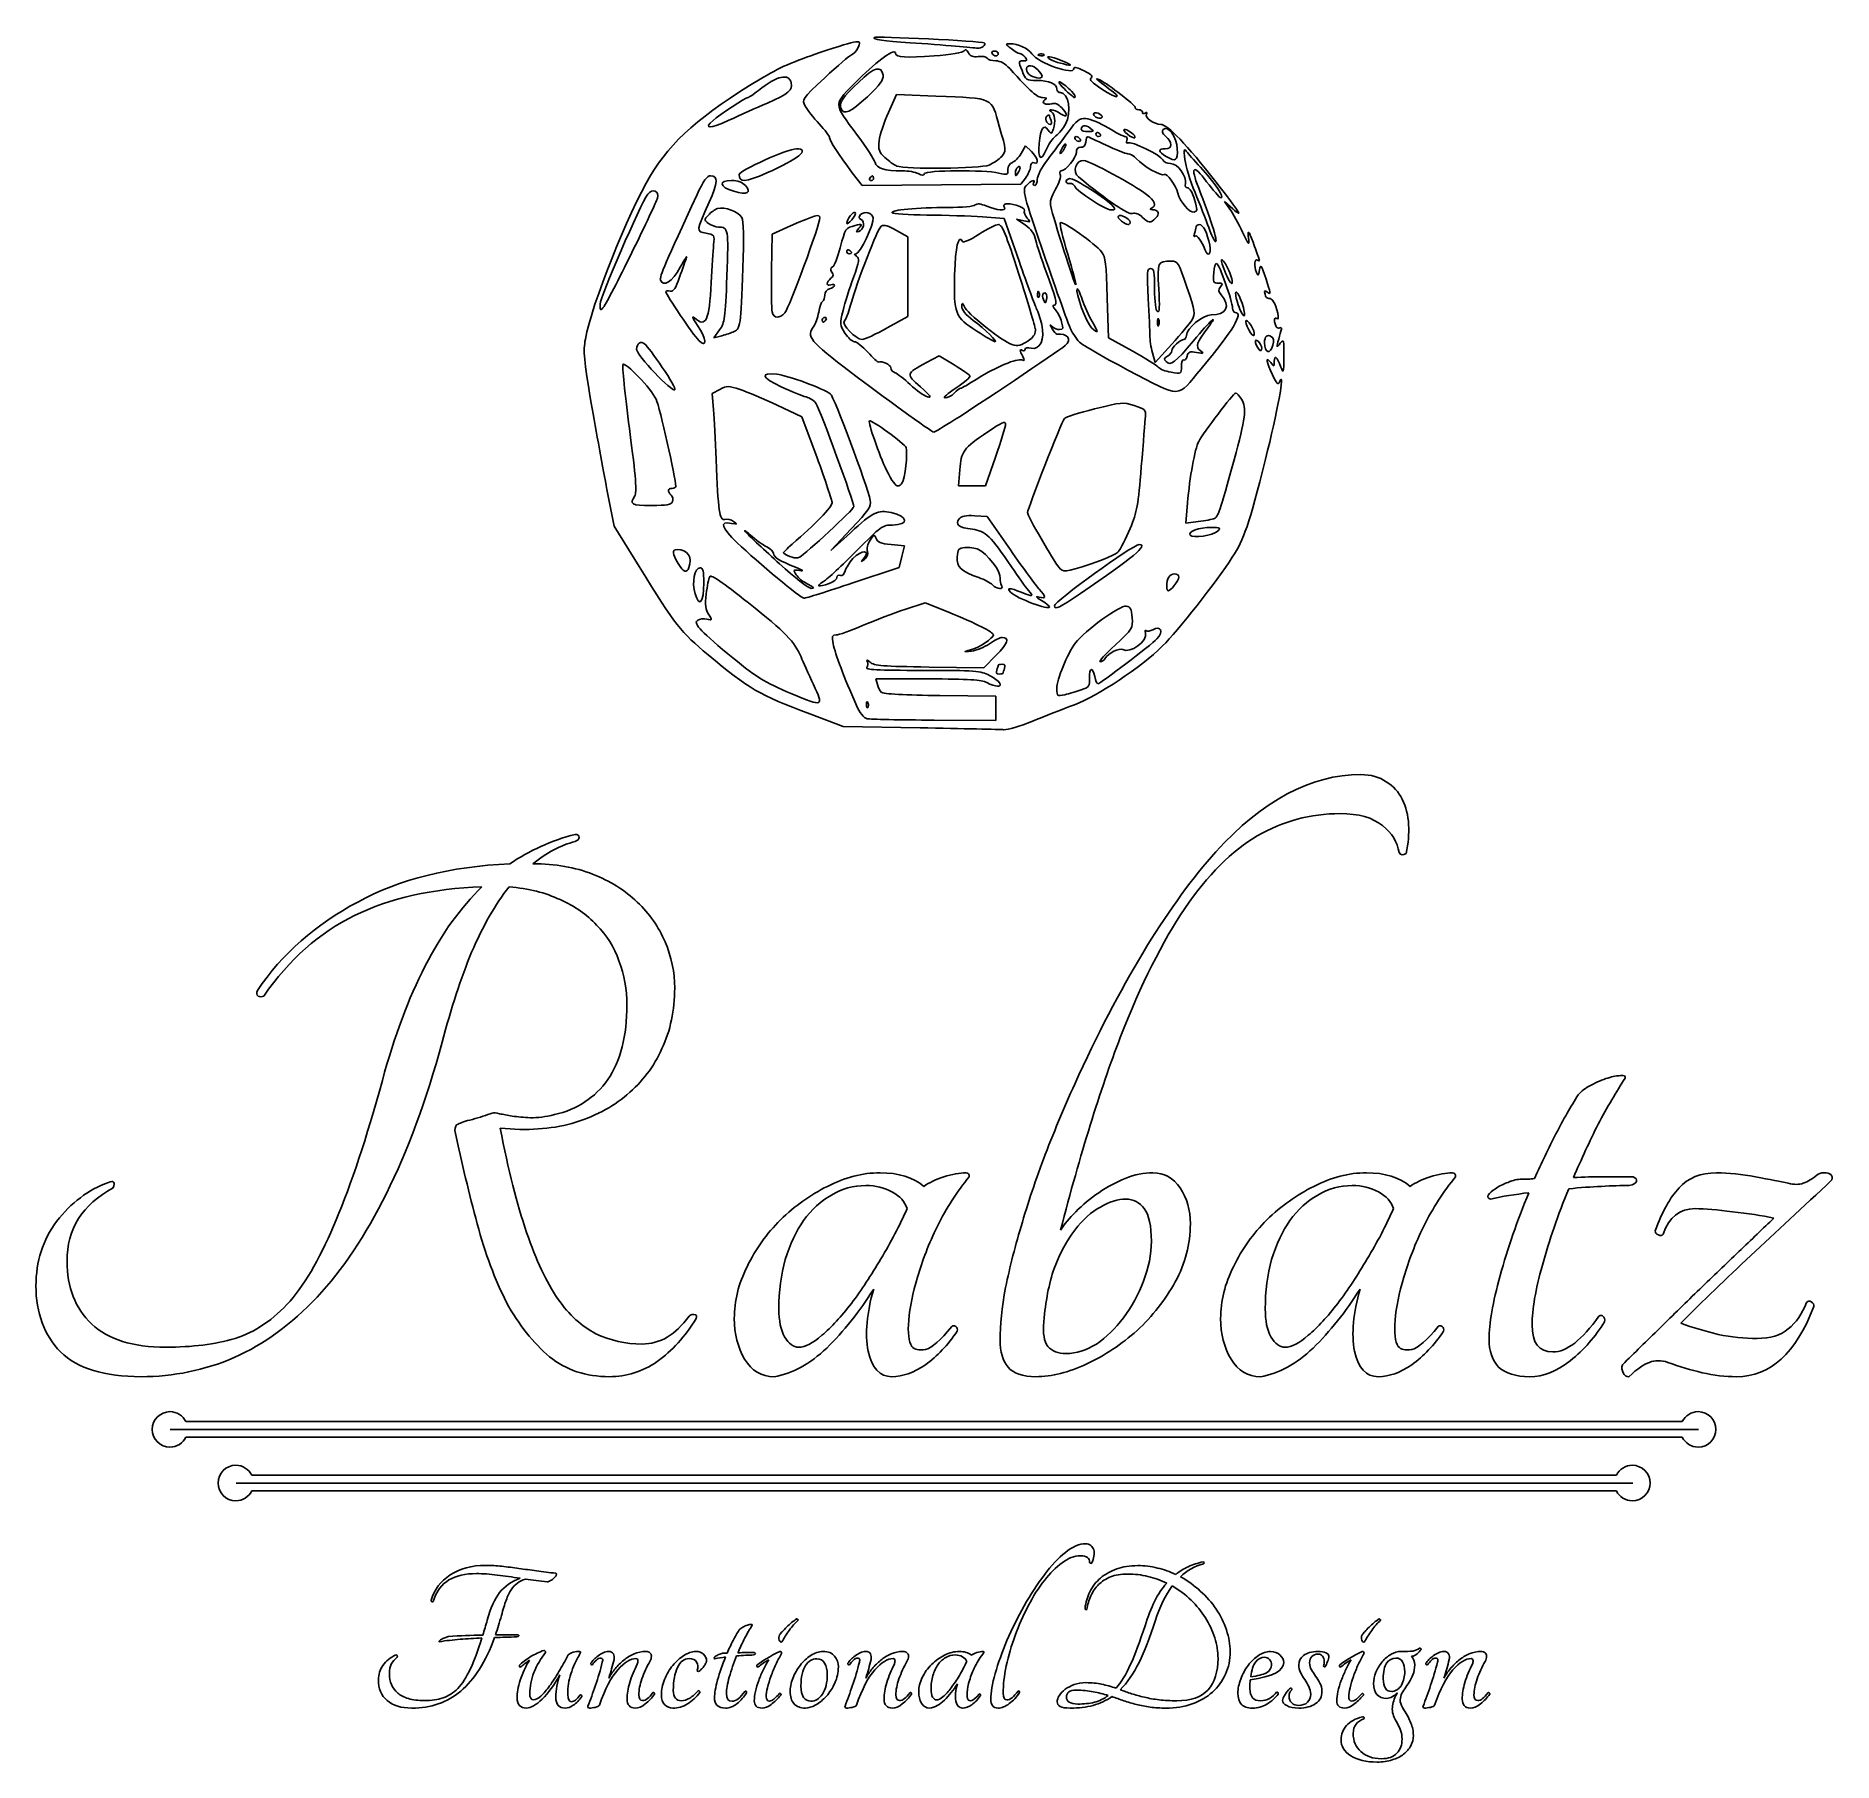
# Model space of a CAD drawing. Extents: x 18 to 132, y 20 to 130.
import ezdxf

# ---------------------------------------------------------------- set-up
doc = ezdxf.new("R2010")
doc.units = 0
doc.layers.add('Ebene_1', color=7, linetype='CONTINUOUS')

msp = doc.modelspace()

# ---------------------------------------------------------------- linework, layer by layer
at = {"layer": 'Ebene_1', "color": 7}
for p, q in [((76.364126, 129.443722), (76.364126, 129.443722)), ((78.701616, 128.971646), (78.701616, 128.971646)), ((81.711086, 128.922266), (81.711136, 128.922266)), ((81.896186, 127.517924), (81.896186, 127.517924)), ((82.987016, 128.374569), (82.987016, 128.374569)), ((70.746296, 126.220345), (70.746296, 126.220345)), ((72.607776, 126.366807), (72.089046, 125.214863)), ((75.109286, 126.258151), (72.607776, 126.366807)), ((83.754386, 126.57055), (83.754386, 126.57055)), ((64.365016, 125.811821), (64.365016, 125.81185)), ((85.566576, 125.111679), (85.566576, 125.111679)), ((82.458216, 124.698989), (82.458276, 124.698994)), ((84.389506, 124.13164), (84.389506, 124.131638)), ((85.324506, 123.838368), (85.324506, 123.838367)), ((87.593006, 123.919825), (87.593006, 123.919827)), ((80.837326, 123.074303), (80.553876, 122.594458)), ((81.210926, 122.723327), (80.837326, 123.074303)), ((83.142846, 122.894174), (83.142846, 122.894174)), ((83.999926, 123.517505), (83.999926, 123.517505)), ((90.513266, 122.893055), (90.513306, 122.893055)), ((78.511836, 121.859756), (78.511836, 121.859755)), ((62.965856, 120.553003), (62.965856, 120.553003)), ((64.338896, 121.358535), (64.338896, 121.358538)), ((69.783876, 121.372708), (70.405716, 120.552484)), ((70.405716, 120.552484), (75.471916, 120.593544)), ((70.909986, 121.024183), (70.909986, 121.024183)), ((75.471916, 120.593544), (80.538116, 120.634604)), ((80.184416, 121.365608), (80.184416, 121.365609)), ((80.538116, 120.634604), (80.834926, 121.032245)), ((86.427546, 119.217393), (86.427546, 119.217393)), ((94.048686, 119.076264), (93.530516, 119.543762)), ((93.530516, 119.543762), (93.870206, 119.050161)), ((69.966146, 118.825398), (69.966146, 118.825398)), ((78.078256, 118.553322), (79.480756, 118.452949)), ((79.480756, 118.452949), (80.423776, 115.725878)), ((80.805326, 118.0391), (80.259916, 118.414902)), ((80.259916, 118.414902), (80.723186, 118.305364)), ((87.506166, 118.213711), (87.506166, 118.213713)), ((89.132726, 118.465509), (89.132706, 118.465508)), ((92.656896, 118.258154), (92.656896, 118.258154)), ((64.676686, 117.460477), (64.631986, 115.151724)), ((65.845426, 117.974192), (64.676686, 117.460477)), ((73.325396, 117.271062), (72.604956, 117.693267)), ((73.325396, 114.735783), (73.325396, 117.271062)), ((55.723406, 116.271288), (55.723406, 116.271288)), ((69.429576, 116.358401), (69.429576, 116.358401)), ((92.578446, 116.752666), (92.578396, 116.752666)), ((73.325396, 112.200505), (73.325396, 114.735783)), ((93.737756, 115.261725), (93.737756, 115.261725)), ((81.596726, 113.63512), (81.596826, 113.635119)), ((65.488676, 112.441277), (65.488736, 112.441279)), ((81.978986, 113.278207), (81.978966, 113.278231)), ((86.116076, 110.837443), (86.049276, 113.377085)), ((94.586536, 113.202528), (94.586536, 113.202528)), ((59.907246, 111.630798), (59.907216, 111.630793)), ((61.319506, 111.353394), (60.959226, 110.847437)), ((62.167856, 111.200928), (62.168106, 111.200928)), ((67.871256, 111.985891), (67.871256, 111.985891)), ((72.013256, 111.469868), (73.325396, 112.200505)), ((72.013256, 111.469868), (72.013256, 111.469868)), ((85.045486, 111.479435), (85.045536, 111.479435)), ((89.244926, 111.830058), (89.244926, 111.830058)), ((91.458656, 111.99518), (91.458676, 111.99518)), ((95.222076, 111.614824), (95.222076, 111.614824)), ((60.959226, 110.847437), (61.369506, 110.95041)), ((81.117026, 110.729743), (81.117026, 110.729747)), ((87.629266, 110.004677), (86.116076, 110.837443)), ((89.096816, 109.261193), (90.158966, 110.428751)), ((95.757816, 110.514487), (95.757816, 110.514487)), ((96.614556, 110.373824), (96.614516, 110.373824)), ((57.666876, 108.949876), (57.666876, 108.949876)), ((75.328136, 109.685192), (74.521726, 109.256261)), ((76.271276, 109.112264), (75.328136, 109.685192)), ((88.928316, 109.886981), (89.096816, 109.261193)), ((92.043936, 108.869239), (92.043986, 108.869238)), ((61.334166, 107.548782), (60.841556, 107.294044)), ((60.841556, 107.294044), (60.924056, 106.250625)), ((66.569826, 105.8001), (64.999916, 106.540087)), ((67.532196, 103.192688), (66.569826, 105.8001)), ((76.327106, 105.619966), (76.326876, 105.619966)), ((78.270136, 101.389273), (78.914416, 103.235719)), ((76.637116, 102.409712), (76.555216, 101.389273)), ((54.590716, 98.816419), (54.134956, 101.154719)), ((72.973926, 101.584064), (72.973926, 101.584064)), ((76.555216, 101.389273), (77.412676, 101.389273)), ((77.412676, 101.389273), (78.270136, 101.389273)), ((58.313106, 100.386836), (58.313126, 100.386836)), ((91.164956, 100.314911), (91.053896, 99.006801)), ((56.186536, 96.245991), (54.590716, 98.816419)), ((68.416646, 97.263757), (69.716636, 98.650808)), ((78.384946, 99.441365), (77.594546, 99.487595)), ((79.870766, 97.308238), (78.384946, 99.441365)), ((91.053896, 99.006801), (91.853166, 99.112828)), ((92.877296, 99.305141), (92.877296, 99.305141)), ((69.663306, 98.406489), (68.416646, 97.263757)), ((73.119936, 97.571339), (72.263546, 97.649259)), ((72.949956, 96.882163), (73.119936, 97.571339)), ((93.110566, 98.518435), (93.110566, 98.518435)), ((65.145656, 96.416006), (65.145656, 96.416006)), ((72.779976, 96.192988), (72.949956, 96.882163)), ((85.012456, 96.418169), (85.012456, 96.418169)), ((59.361736, 96.181626), (59.361706, 96.181626)), ((60.312116, 95.201462), (60.312116, 95.201462)), ((69.822196, 95.207031), (69.822266, 95.206962)), ((69.822266, 95.206962), (72.779976, 96.192988)), ((79.299116, 95.039062), (79.299076, 95.039062)), ((84.341206, 94.532558), (84.341206, 94.532558)), ((90.320066, 95.039058), (90.319946, 95.039062)), ((74.441336, 93.943276), (73.143146, 93.514757)), ((75.870226, 93.357164), (74.441336, 93.943276)), ((82.363876, 93.677895), (82.363686, 93.677849)), ((78.165966, 89.79328), (78.960086, 90.5874)), ((74.693786, 89.83878), (78.165966, 89.79328)), ((79.402866, 89.455332), (79.402866, 89.455332)), ((67.305236, 88.72787), (67.305236, 88.727873)), ((71.384496, 88.727871), (71.278566, 89.078494)), ((71.278566, 89.078494), (74.600516, 89.077559)), ((84.383926, 88.376875), (84.383926, 88.376875)), ((70.688546, 87.455239), (70.688546, 87.455239)), ((78.935366, 87.97138), (75.358706, 88.01848)), ((78.935346, 86.429342), (78.935366, 87.200361)), ((78.935366, 87.200361), (78.935366, 87.97138)), ((69.195826, 86.048626), (67.073466, 86.848773)), ((74.104556, 85.960986), (69.195826, 86.048626)), ((75.000566, 86.450562), (78.935346, 86.429342)), ((74.104646, 85.960976), (74.104556, 85.960986)), ((102.219415, 82.976305), (102.219415, 82.976305)), ((117.713411, 57.322305), (119.593011, 57.322305)), ((119.593011, 57.322305), (119.593011, 57.322305)), ((112.481011, 57.169905), (112.887411, 57.169905)), ((87.233415, 55.899905), (87.233415, 55.899905)), ((59.369614, 48.432306), (59.369614, 48.432306)), ((76.125146, 47.771906), (76.125146, 47.771906)), ((107.147027, 47.771906), (107.147027, 47.771906)), ((122.619864, 47.975106), (122.619864, 47.975106)), ((66.371546, 46.451106), (66.371546, 46.451106)), ((97.393427, 46.451106), (97.393427, 46.451106)), ((26.261963, 42.339939), (26.261963, 42.339939)), ((122.72222, 41.706902), (27.277922, 41.706902)), ((26.280791, 41.206773), (123.75921, 41.206773)), ((27.277922, 40.706963), (122.72222, 40.706963)), ((30.46119, 38.91999), (30.46119, 38.91999)), ((118.52145, 38.2854), (31.478699, 38.2854)), ((30.48141, 37.78609), (119.55859, 37.78609)), ((31.478182, 37.28495), (118.52145, 37.28495)), ((84.657291, 33.915936), (84.657302, 33.915928)), ((50.875333, 32.039172), (50.875335, 32.039153)), ((90.710945, 31.813384), (90.710945, 31.813377)), ((47.023008, 28.102161), (48.47645, 28.102161)), ((65.296892, 27.650605), (65.296892, 27.650605)), ((102.451345, 27.650605), (102.451345, 27.650605)), ((61.571562, 26.93095), (61.684451, 26.93095)), ((63.025004, 26.973264), (63.547114, 26.973264)), ((63.547114, 26.973264), (63.547114, 26.973275)), ((67.92156, 27.043829), (67.92156, 27.043829)), ((96.073151, 26.676942), (96.073151, 26.676942)), ((99.488015, 27.043845), (99.488023, 27.043829)), ((105.950899, 27.255503), (105.950899, 27.255495)), ((59.977009, 25.773838), (59.977009, 25.77383)), ((63.787006, 26.056053), (63.787006, 26.056053)), ((97.300805, 26.338276), (97.300816, 26.338276)), ((100.941459, 26.056053), (100.941459, 26.056053)), ((57.070118, 24.419176), (57.070118, 24.419168)), ((73.467209, 24.419176), (73.467208, 24.419168)), ((77.869875, 24.320389), (77.869875, 24.320389)), ((95.141819, 24.955388), (95.141819, 24.659055)), ((104.511576, 24.334509), (104.525678, 24.36273)), ((104.822011, 24.898944), (104.822011, 24.898944)), ((110.339458, 24.419176), (110.339458, 24.419168)), ((48.998566, 23.431384), (48.998567, 23.431392)), ((67.14545, 23.868835), (67.14545, 23.868835)), ((75.160547, 23.953502), (75.160547, 23.953502)), ((84.163402, 23.685392), (84.163402, 23.685392)), ((90.485166, 23.897058), (90.485166, 23.897058))]:
    msp.add_line(p, q, dxfattribs=at)
for points in [[(67.711886, 129.032074), (70.307726, 129.883213), (70.402316, 129.895947), (70.155126, 129.360998)], [(73.481226, 129.660978), (71.752416, 129.776755), (71.061316, 129.876163), (71.177496, 129.992347)], [(71.177496, 129.992347), (71.279696, 130.094544), (77.999156, 129.769953), (78.187206, 129.653735)], [(76.364126, 129.443722), (75.678466, 129.502942), (74.381156, 129.60071), (73.481226, 129.660978)], [(78.187206, 129.653735), (78.362926, 129.545132), (78.026756, 129.272035), (77.766626, 129.312065)], [(79.912936, 129.283309), (79.542436, 129.574743), (79.537646, 129.594975), (79.839236, 129.594975)], [(79.839236, 129.594975), (80.344606, 129.594975), (80.999476, 129.298036), (81.234686, 128.96223)], [(63.902306, 127.341847), (65.103226, 128.063114), (66.084436, 128.498454), (67.711886, 129.032074)], [(69.741246, 128.891475), (69.612686, 128.847635), (68.842406, 128.190117), (68.029536, 127.43032)], [(70.155126, 129.360998), (70.056026, 129.146599), (69.869806, 128.935314), (69.741246, 128.891475)], [(70.183256, 127.309852), (71.439836, 128.571678), (72.546196, 129.351924), (72.546196, 128.976287)], [(72.546196, 128.976287), (72.546196, 128.729051), (73.229036, 128.685151), (74.998726, 128.818615)], [(74.998726, 128.818615), (76.087336, 128.900715), (76.848136, 129.028177), (76.917266, 129.140043)], [(77.766626, 129.312065), (77.680926, 129.325255), (77.049796, 129.384495), (76.364126, 129.443722)], [(76.917266, 129.140043), (76.997366, 129.269695), (77.081216, 129.233153), (77.196116, 129.018471)], [(77.196116, 129.018471), (77.318046, 128.790635), (77.478266, 128.728823), (77.817736, 128.778647)], [(77.817736, 128.778647), (78.069286, 128.815567), (78.322596, 128.768947), (78.380656, 128.674961)], [(78.380656, 128.674961), (78.438756, 128.581011), (78.688056, 128.50415), (78.934736, 128.50415)], [(78.701616, 128.971646), (78.648616, 129.057356), (78.714616, 129.127479), (78.848256, 129.127479)], [(78.944566, 128.815814), (78.863966, 128.815814), (78.754586, 128.885934), (78.701616, 128.971646)], [(78.848256, 129.127479), (78.981876, 129.127479), (79.091196, 129.057349), (79.091196, 128.971646)], [(78.934736, 128.50415), (79.239346, 128.50415), (79.523876, 128.348173), (79.821576, 128.017987)], [(79.091196, 128.971646), (79.091196, 128.885936), (79.025196, 128.815814), (78.944566, 128.815814)], [(80.460276, 128.971644), (80.377176, 128.971644), (80.130846, 129.111894), (79.912936, 129.283309)], [(80.607786, 127.880816), (80.370666, 128.48447), (80.372986, 128.504146), (80.681186, 128.504146)], [(80.805406, 128.737895), (80.698706, 128.866457), (80.543406, 128.971644), (80.460276, 128.971644)], [(80.681186, 128.504146), (80.946376, 128.504146), (80.967076, 128.543096), (80.805406, 128.737895)], [(81.234686, 128.96223), (81.670876, 128.339484), (83.922036, 127.550105), (83.922036, 128.019899)], [(81.805286, 128.828116), (81.623746, 128.835616), (81.586826, 128.872516), (81.711086, 128.922266)], [(81.711136, 128.922266), (81.823626, 128.967286), (81.958036, 128.961746), (82.009816, 128.909966)], [(82.009816, 128.909966), (82.061616, 128.858186), (81.969516, 128.821356), (81.805286, 128.828116)], [(82.285766, 128.689695), (82.108026, 128.873501), (82.617036, 128.747505), (83.376596, 128.419679)], [(82.987016, 128.374569), (82.687036, 128.459259), (82.371476, 128.601063), (82.285766, 128.689695)], [(83.376596, 128.419679), (83.930896, 128.180444), (83.749176, 128.159402), (82.987016, 128.374569)], [(56.908706, 121.192596), (58.189326, 123.353879), (60.187296, 125.110626), (63.902306, 127.341847)], [(65.891506, 127.098118), (65.725516, 127.732872), (65.012456, 127.567636), (63.797176, 126.612806)], [(68.029536, 127.43032), (66.557866, 126.054757), (66.552536, 126.047067), (66.778606, 125.624655)], [(70.117156, 123.751256), (68.519506, 125.910448), (68.514366, 125.633958), (70.183256, 127.309852)], [(71.742126, 127.582289), (71.649526, 128.234466), (71.196206, 128.108768), (70.194346, 127.153158)], [(70.746296, 126.220345), (71.565896, 126.992968), (71.783516, 127.290597), (71.742126, 127.582289)], [(79.821576, 128.017987), (81.195006, 126.494694), (81.565546, 126.166519), (81.914606, 126.164275)], [(81.540496, 127.257485), (80.882696, 127.257485), (80.841946, 127.284725), (80.607786, 127.880816)], [(81.179986, 128.192483), (80.851596, 128.192483), (80.785296, 127.923148), (81.048806, 127.659632)], [(81.048806, 127.659632), (81.292136, 127.416301), (81.896186, 127.315285), (81.896186, 127.517924)], [(81.896186, 127.517924), (81.896186, 127.709443), (81.383326, 128.192483), (81.179986, 128.192483)], [(82.831186, 126.706588), (82.831186, 127.040783), (82.323476, 127.257485), (81.540496, 127.257485)], [(83.922036, 128.019899), (83.922036, 128.130299), (84.169776, 128.072429), (84.568946, 127.86879)], [(84.568946, 127.86879), (85.019936, 127.638711), (85.154856, 127.501073), (85.014466, 127.414306)], [(85.014466, 127.414306), (84.873736, 127.327326), (85.078466, 127.113614), (85.694496, 126.70463)], [(86.152886, 126.72669), (85.373936, 127.297441), (85.172486, 127.489429), (85.561726, 127.290078)], [(85.561726, 127.290078), (86.157386, 126.985012), (87.817856, 125.699666), (87.817856, 125.543644)], [(63.132496, 126.166659), (62.992836, 126.166659), (61.311016, 125.068251), (60.902546, 124.710273)], [(63.797176, 126.612806), (63.484866, 126.367425), (63.185756, 126.166659), (63.132496, 126.166659)], [(64.365016, 125.81185), (65.717616, 126.400299), (66.009636, 126.646368), (65.891506, 127.098118)], [(70.194346, 127.153158), (69.127896, 126.135931), (68.921196, 125.831196), (69.057226, 125.476701)], [(69.057226, 125.476701), (69.231176, 125.023388), (69.691576, 125.226085), (70.746296, 126.220345)], [(79.159166, 124.335332), (78.613786, 126.226106), (78.892396, 126.093828), (75.109286, 126.258151)], [(81.914606, 126.164275), (82.182166, 126.162575), (82.226736, 126.124505), (82.074306, 126.027921)], [(83.059456, 126.478322), (82.933906, 126.478322), (82.831186, 126.581042), (82.831186, 126.706588)], [(83.064936, 127.13551), (82.876816, 127.23273), (82.966136, 127.07261), (83.290296, 126.73162)], [(83.379716, 124.458519), (83.789146, 125.250275), (83.594426, 126.478322), (83.059456, 126.478322)], [(83.754386, 126.57055), (83.546606, 126.792689), (83.236346, 127.046921), (83.064936, 127.13551)], [(83.290296, 126.73162), (83.585656, 126.420891), (83.895906, 126.166659), (83.979746, 126.166659)], [(83.979746, 126.166659), (84.063546, 126.166659), (83.962146, 126.34841), (83.754386, 126.57055)], [(85.694496, 126.70463), (86.692596, 126.041924), (87.063116, 126.059759), (86.152886, 126.72669)], [(61.915936, 124.711473), (62.577266, 125.018366), (63.679356, 125.513523), (64.365016, 125.811821)], [(66.778606, 125.624655), (66.903466, 125.391335), (67.305586, 124.87834), (67.672196, 124.484666)], [(72.089046, 125.214863), (71.803756, 124.581294), (71.535866, 123.76951), (71.493756, 123.410899)], [(82.074306, 126.027921), (81.783376, 125.843581), (82.115806, 125.648958), (82.508636, 125.773639)], [(82.214646, 125.002116), (82.033736, 124.890304), (82.179046, 124.452495), (82.397016, 124.452495)], [(82.363676, 125.019856), (82.363676, 125.060756), (82.296576, 125.052776), (82.214646, 125.002116)], [(82.486006, 125.385112), (82.342286, 125.383412), (82.336196, 125.350402), (82.464506, 125.268237)], [(82.458276, 124.698994), (82.406276, 124.834566), (82.363676, 124.978954), (82.363676, 125.019856)], [(82.464506, 125.268237), (82.698496, 125.118349), (82.765786, 124.621585), (82.613386, 124.16904)], [(83.070376, 125.135827), (82.859126, 125.274246), (82.596156, 125.386424), (82.486006, 125.385112)], [(82.508636, 125.773639), (82.704226, 125.835719), (82.918016, 125.748719), (83.130576, 125.520564)], [(83.130576, 125.520564), (83.572686, 125.046013), (83.538726, 124.828953), (83.070376, 125.135827)], [(85.200456, 125.159559), (85.063336, 125.022436), (85.507086, 124.762302), (85.687696, 124.87393)], [(85.566576, 125.111679), (85.420586, 125.193379), (85.255826, 125.214929), (85.200456, 125.159559)], [(85.687696, 124.87393), (85.767096, 124.92299), (85.712596, 125.029977), (85.566576, 125.111679)], [(87.817856, 125.543644), (87.817856, 125.457764), (87.923046, 125.387489), (88.051606, 125.387489)], [(88.051606, 125.387489), (88.180166, 125.387489), (88.285356, 125.313229), (88.285356, 125.22246)], [(88.285356, 125.22246), (88.285356, 125.13169), (88.366356, 125.107466), (88.465266, 125.16862)], [(88.540566, 125.11056), (88.406616, 124.893824), (89.030536, 124.452489), (89.470896, 124.452489)], [(88.465266, 125.16862), (88.572686, 125.23501), (88.603026, 125.21162), (88.540566, 125.11056)], [(60.902546, 124.710273), (60.262246, 124.149116), (60.705186, 124.149654), (61.915936, 124.711473)], [(67.672196, 124.484666), (68.038796, 124.090992), (68.338746, 123.69355), (68.338746, 123.60146)], [(79.314996, 122.410535), (79.614336, 122.746407), (79.613116, 122.761563), (79.159166, 124.335332)], [(82.282346, 124.09112), (81.982496, 124.497134), (81.790566, 124.215134), (81.703146, 123.240132)], [(83.547546, 123.954732), (83.196366, 123.466689), (82.611006, 122.680781), (82.246746, 122.208269)], [(82.613386, 124.16904), (82.498066, 123.826591), (82.480726, 123.82251), (82.282346, 124.09112)], [(82.397016, 124.452495), (82.482716, 124.452495), (82.510286, 124.563418), (82.458216, 124.698989)], [(82.769786, 123.714169), (82.978396, 123.878261), (83.252866, 124.213219), (83.379716, 124.458519)], [(84.689466, 124.817785), (84.245116, 124.839235), (84.111156, 124.737985), (83.547546, 123.954732)], [(84.389506, 124.131638), (84.389506, 124.40321), (84.653166, 124.444104), (84.950926, 124.218718)], [(84.818046, 123.98996), (84.582356, 123.98726), (84.389506, 124.05099), (84.389506, 124.13164)], [(86.100266, 124.233413), (85.601196, 124.541454), (84.966336, 124.804422), (84.689466, 124.817785)], [(84.950926, 124.218718), (85.231066, 124.006665), (85.224096, 123.994656), (84.818046, 123.98996)], [(85.324506, 123.838367), (85.324506, 123.929137), (85.394606, 123.960057), (85.480336, 123.907087)], [(85.480336, 123.673338), (85.394636, 123.673338), (85.324506, 123.747598), (85.324506, 123.838368)], [(85.480336, 123.907087), (85.566036, 123.854117), (85.636166, 123.779854), (85.636166, 123.742058)], [(87.195636, 123.673337), (87.092246, 123.673337), (86.599326, 123.925371), (86.100266, 124.233413)], [(87.593006, 123.919827), (87.131096, 124.257583), (86.910086, 124.172657), (87.333446, 123.820087)], [(87.333446, 123.820087), (87.538436, 123.64938), (87.748696, 123.552259), (87.800696, 123.604264)], [(87.800696, 123.604264), (87.852696, 123.656264), (87.759196, 123.798271), (87.593006, 123.919825)], [(89.470896, 124.452489), (89.883396, 124.452489), (91.133206, 123.144082), (92.975816, 120.783248)], [(89.619756, 124.131837), (89.502216, 124.011972), (89.544656, 123.886855), (89.765736, 123.701234)], [(90.513306, 122.893055), (90.477506, 123.649284), (89.913406, 124.431276), (89.619756, 124.131837)], [(66.214616, 122.894174), (65.674696, 122.894174), (62.572946, 121.505605), (62.572946, 121.263895)], [(64.338896, 121.358538), (66.336496, 122.23521), (67.141396, 122.894174), (66.214616, 122.894174)], [(68.338746, 123.60146), (68.338746, 123.405689), (68.906946, 122.529386), (69.783876, 121.372708)], [(71.239876, 122.01509), (71.193176, 122.198609), (70.687916, 122.979884), (70.117156, 123.751256)], [(71.493756, 123.410899), (71.427056, 122.842878), (71.474856, 122.705079), (71.864836, 122.341272)], [(81.382646, 122.003304), (81.721436, 121.8733), (81.607576, 122.350694), (81.210926, 122.723327)], [(81.703146, 123.240132), (81.613046, 122.234695), (81.818136, 122.045961), (82.146606, 122.832115)], [(82.146606, 122.832115), (82.280746, 123.153151), (82.561176, 123.550076), (82.769786, 123.714169)], [(83.053946, 122.582509), (83.011146, 122.582509), (83.050946, 122.722758), (83.142846, 122.894174)], [(83.298666, 122.894174), (83.206966, 122.722758), (83.096806, 122.582509), (83.053946, 122.582509)], [(83.104896, 121.491681), (83.394246, 121.491681), (84.077806, 122.315598), (84.077806, 122.66436)], [(83.142846, 122.894174), (83.234546, 123.06559), (83.344706, 123.205839), (83.387566, 123.205839)], [(83.387566, 123.205839), (83.430366, 123.205839), (83.390566, 123.06559), (83.298666, 122.894174)], [(83.999926, 123.517505), (83.946926, 123.603215), (83.973726, 123.673337), (84.059426, 123.673337)], [(84.252066, 123.361672), (84.166366, 123.361672), (84.052896, 123.431792), (83.999926, 123.517505)], [(84.059426, 123.673337), (84.145126, 123.673337), (84.258596, 123.603217), (84.311566, 123.517505)], [(84.077806, 122.66436), (84.077806, 122.902984), (84.165106, 123.008447), (84.350446, 122.993734)], [(84.311566, 123.517505), (84.364566, 123.431795), (84.337766, 123.361672), (84.252066, 123.361672)], [(84.350446, 122.993734), (84.523076, 122.980034), (84.641366, 123.100697), (84.672946, 123.322714)], [(84.672946, 123.322714), (84.700346, 123.515557), (84.747246, 123.673337), (84.777196, 123.673337)], [(84.777196, 123.673337), (84.807096, 123.673337), (85.343716, 123.427901), (85.969666, 123.127923)], [(85.636166, 123.742058), (85.636166, 123.704258), (85.566066, 123.673338), (85.480336, 123.673338)], [(85.969666, 123.127923), (86.595616, 122.827945), (87.221586, 122.582509), (87.360706, 122.582509)], [(87.290836, 123.431495), (87.343136, 123.567693), (87.301536, 123.673337), (87.195636, 123.673337)], [(87.350936, 123.284161), (87.263836, 123.230351), (87.237976, 123.293761), (87.290836, 123.431495)], [(89.588286, 122.192923), (89.477896, 122.480589), (87.562386, 123.41485), (87.350936, 123.284161)], [(89.748436, 122.894174), (89.257836, 122.894174), (89.277896, 122.719872), (89.804936, 122.402823)], [(89.765736, 123.701234), (90.217936, 123.321607), (90.208766, 122.894174), (89.748436, 122.894174)], [(89.804936, 122.402823), (90.411516, 122.037961), (90.549276, 122.133305), (90.513266, 122.893055)], [(91.161586, 122.660425), (90.927046, 122.954009), (90.917746, 122.927934), (91.001326, 122.211002)], [(92.146466, 121.547087), (91.741726, 121.988007), (91.298526, 122.489009), (91.161586, 122.660425)], [(72.965536, 121.491683), (71.839346, 121.491683), (71.334146, 121.644916), (71.239876, 122.01509)], [(71.864836, 122.341272), (72.111036, 122.111588), (72.452736, 121.865975), (72.624146, 121.795466)], [(72.624146, 121.795466), (73.173666, 121.569434), (77.949106, 121.621577), (78.511836, 121.859756)], [(79.130156, 121.348544), (78.234326, 121.556577), (74.454526, 121.528679), (74.382796, 121.313504)], [(78.511836, 121.859755), (78.787636, 121.976488), (79.149056, 122.224339), (79.314996, 122.410535)], [(79.714536, 121.57551), (79.714536, 121.236188), (79.676936, 121.221576), (79.130156, 121.348544)], [(79.992476, 122.026396), (79.830666, 121.975036), (79.714536, 121.786653), (79.714536, 121.57551)], [(80.553876, 122.594458), (80.397976, 122.330544), (80.145346, 122.074916), (79.992476, 122.026396)], [(80.184416, 121.365609), (80.183416, 121.51054), (80.252116, 121.672459), (80.337866, 121.725429)], [(80.337866, 121.725429), (80.535086, 121.847319), (80.535086, 121.641029), (80.337866, 121.335848)], [(80.834926, 121.032245), (80.998176, 121.250948), (81.142776, 121.576335), (81.156256, 121.755329)], [(81.156256, 121.755329), (81.171056, 121.951995), (81.260656, 122.050118), (81.382646, 122.003304)], [(82.246746, 122.208269), (81.866476, 121.714988), (81.584456, 121.180429), (81.584456, 120.95292)], [(84.560676, 122.150226), (84.060656, 122.207276), (83.798576, 121.432877), (84.205376, 121.100368)], [(88.558056, 119.987955), (87.742976, 120.602941), (84.968546, 122.103694), (84.560676, 122.150226)], [(87.360706, 122.582509), (87.499826, 122.582509), (87.747156, 122.434992), (87.910326, 122.254693)], [(87.910326, 122.254693), (88.316716, 121.805642), (89.489136, 121.135161), (89.671206, 121.247687)], [(90.074746, 121.959178), (89.856526, 121.959178), (89.637616, 122.064364), (89.588286, 122.192923)], [(91.030816, 120.673559), (91.143546, 121.13098), (90.527646, 121.959178), (90.074746, 121.959178)], [(91.001326, 122.211002), (91.050126, 121.792404), (91.339496, 120.845721), (91.644366, 120.107262)], [(91.880046, 120.38686), (91.318646, 121.789721), (91.526756, 121.957199), (92.385396, 120.793537)], [(93.290246, 119.777522), (93.530816, 119.777522), (92.959576, 120.661301), (92.146466, 121.547087)], [(52.759446, 110.761064), (53.160906, 112.974953), (55.451036, 118.732529), (56.908706, 121.192596)], [(57.353216, 119.739331), (57.485676, 120.210717), (57.030256, 120.396418), (56.733926, 119.991858)], [(60.732436, 121.180015), (60.520306, 121.180015), (60.287296, 120.849727), (59.880416, 119.972313)], [(60.663136, 119.498852), (61.223726, 120.734443), (61.242096, 121.180015), (60.732436, 121.180015)], [(62.081296, 120.86835), (61.207286, 120.86835), (61.290526, 120.467499), (62.222316, 120.189231)], [(62.965856, 120.553003), (62.773626, 120.76542), (62.484896, 120.86835), (62.081296, 120.86835)], [(62.222316, 120.189231), (63.078786, 119.933458), (63.389126, 120.085291), (62.965856, 120.553003)], [(62.572946, 121.263895), (62.572946, 120.73064), (62.954796, 120.751104), (64.338896, 121.358535)], [(70.978686, 120.86835), (70.887886, 120.86835), (70.856996, 120.93847), (70.909986, 121.024183)], [(70.909986, 121.024183), (70.962986, 121.109893), (71.037226, 121.180015), (71.075016, 121.180015)], [(71.143716, 121.024183), (71.143716, 120.938473), (71.069416, 120.86835), (70.978686, 120.86835)], [(71.075016, 121.180015), (71.112816, 121.180015), (71.143716, 121.109895), (71.143716, 121.024183)], [(73.990476, 121.313504), (73.807366, 121.411504), (73.346146, 121.491683), (72.965536, 121.491683)], [(74.382796, 121.313504), (74.338196, 121.179821), (74.240266, 121.179821), (73.990476, 121.313504)], [(80.337866, 121.335848), (80.207676, 121.134405), (80.186476, 121.138518), (80.184416, 121.365608)], [(80.886266, 120.560043), (80.615926, 120.261319), (80.654626, 120.113238), (82.131266, 115.795788)], [(81.350726, 120.712517), (81.523226, 120.991627), (81.172706, 120.876558), (80.886266, 120.560043)], [(81.419426, 120.556685), (81.328626, 120.556685), (81.297736, 120.626815), (81.350726, 120.712517)], [(81.584456, 120.95292), (81.584456, 120.734991), (81.510156, 120.556685), (81.419426, 120.556685)], [(82.746386, 120.325263), (82.964036, 120.69667), (83.099716, 121.111054), (83.047896, 121.246115)], [(83.047896, 121.246115), (82.996096, 121.381176), (83.021696, 121.491681), (83.104896, 121.491681)], [(83.646926, 120.994059), (83.498246, 120.965429), (83.398726, 120.872834), (83.425776, 120.7883)], [(83.425776, 120.7883), (83.452876, 120.70376), (83.567566, 120.653374), (83.680746, 120.676319)], [(86.427546, 119.217393), (86.047926, 119.674811), (83.905316, 121.043821), (83.646926, 120.994059)], [(83.680746, 120.676319), (83.793936, 120.699259), (83.923636, 120.621389), (83.968966, 120.503255)], [(83.968966, 120.503255), (84.089716, 120.188598), (85.930456, 118.998359), (86.296336, 118.998359)], [(84.205376, 121.100368), (86.066296, 119.579266), (87.395476, 118.68001), (87.659166, 118.763702)], [(89.671206, 121.247687), (89.851816, 121.35931), (90.409146, 120.607496), (90.543956, 120.070393)], [(91.178046, 120.400852), (91.052106, 120.400852), (90.991346, 120.513392), (91.030816, 120.673559)], [(91.610216, 119.660647), (91.486976, 120.079628), (91.299436, 120.400852), (91.178046, 120.400852)], [(92.656896, 118.258154), (92.415186, 118.965244), (92.065606, 119.923162), (91.880046, 120.38686)], [(92.385396, 120.793537), (92.797736, 120.234728), (93.204916, 119.777522), (93.290246, 119.777522)], [(92.975816, 120.783248), (94.540866, 118.778046), (94.752576, 118.441207), (94.048686, 119.076264)], [(56.733926, 119.991858), (56.270806, 119.359603), (53.690776, 113.408616), (53.695436, 112.983411)], [(55.723406, 116.271288), (56.565496, 117.985447), (57.298916, 119.546066), (57.353216, 119.739331)], [(59.880416, 119.972313), (57.895036, 115.690844), (57.473106, 114.705304), (57.545146, 114.517574)], [(60.456186, 117.51011), (59.815266, 117.630347), (59.815236, 117.630012), (60.663136, 119.498852)], [(62.738476, 118.512701), (62.546256, 118.871857), (61.612916, 119.216715), (61.193426, 119.083574)], [(77.629916, 119.313604), (77.542216, 119.225924), (76.765756, 119.153697), (75.904396, 119.153087)], [(78.357326, 119.235684), (77.970166, 119.39745), (77.738576, 119.422257), (77.629916, 119.313604)], [(79.487406, 119.143424), (79.625696, 118.919662), (78.989336, 118.971615), (78.357326, 119.235684)], [(80.245236, 119.294191), (79.646766, 119.459436), (79.330936, 119.396602), (79.487406, 119.143424)], [(80.757406, 118.94941), (80.796206, 119.056184), (80.580006, 119.201756), (80.245236, 119.294191)], [(82.446486, 119.207293), (82.377486, 119.525747), (82.461686, 119.839481), (82.746386, 120.325263)], [(86.296336, 118.998359), (86.547536, 118.998359), (86.573436, 119.041599), (86.427546, 119.217393)], [(88.869716, 119.101561), (89.207256, 119.237759), (89.082646, 119.592136), (88.558056, 119.987955)], [(90.543956, 120.070393), (90.684946, 119.508625), (91.297106, 118.797909), (91.583116, 118.863927)], [(91.583116, 118.863927), (91.801296, 118.914287), (91.804246, 119.001047), (91.610216, 119.660647)], [(91.644366, 120.107262), (91.949236, 119.368803), (92.341416, 118.361393), (92.515876, 117.868572)], [(60.608676, 118.668641), (60.324126, 118.354219), (60.324336, 118.341868), (60.617676, 118.127205)], [(61.193426, 119.083574), (61.031966, 119.032334), (60.768826, 118.845609), (60.608676, 118.668641)], [(60.617676, 118.127205), (60.782906, 118.006384), (61.062476, 117.906456), (61.238936, 117.905144)], [(62.807576, 115.291654), (62.869276, 117.204075), (62.845476, 118.312772), (62.738476, 118.512701)], [(65.488736, 112.441279), (65.752946, 112.725187), (67.715486, 118.067243), (67.715446, 118.502404)], [(67.715446, 118.502404), (67.715416, 118.752932), (67.440386, 118.675247), (65.845426, 117.974192)], [(69.966146, 118.825398), (69.855476, 118.936069), (69.427176, 118.392052), (69.434766, 118.150453)], [(69.434766, 118.150453), (69.437766, 118.059703), (69.579616, 118.153153), (69.750326, 118.358146)], [(69.750326, 118.358146), (69.921036, 118.56313), (70.018156, 118.773394), (69.966146, 118.825398)], [(70.209056, 117.830122), (70.428526, 118.097646), (70.414236, 118.108045), (69.975306, 118.000269)], [(70.022446, 116.190987), (70.275296, 116.193987), (71.188036, 118.109398), (71.115666, 118.485176)], [(70.310666, 118.694819), (70.178646, 118.562794), (70.186736, 118.485126), (70.342566, 118.388825)], [(70.342566, 118.388825), (70.606076, 118.22597), (70.518756, 117.724696), (70.209056, 117.622396)], [(71.115666, 118.485176), (71.052166, 118.814897), (70.559146, 118.943294), (70.310666, 118.694819)], [(72.604956, 117.693267), (72.062926, 118.010917), (71.821736, 118.076197), (71.631006, 117.956873)], [(75.904396, 119.153087), (73.918726, 119.151687), (72.219046, 118.993663), (72.326116, 118.820414)], [(72.326116, 118.820414), (72.371516, 118.746874), (73.368836, 118.679272), (74.542266, 118.670197)], [(74.542266, 118.670197), (75.715686, 118.661097), (77.306886, 118.608527), (78.078256, 118.553322)], [(80.938306, 118.480218), (80.801826, 118.636633), (80.720426, 118.84777), (80.757406, 118.94941)], [(80.723186, 118.305364), (81.161376, 118.201753), (81.173026, 118.211214), (80.938306, 118.480218)], [(84.034916, 114.228519), (83.973716, 114.167339), (82.616936, 118.420105), (82.446486, 119.207293)], [(83.050576, 118.178881), (82.995876, 118.124201), (83.208346, 117.226341), (83.522676, 116.183632)], [(85.678526, 116.323914), (85.306836, 116.821745), (83.188616, 118.316919), (83.050576, 118.178881)], [(86.752856, 118.608662), (86.696056, 118.551852), (86.785556, 118.405925), (86.951816, 118.284371)], [(87.506166, 118.213713), (87.506166, 118.413905), (86.884186, 118.739996), (86.752856, 118.608662)], [(86.951816, 118.284371), (87.303706, 118.027067), (87.506166, 118.001261), (87.506166, 118.213711)], [(87.659166, 118.763702), (87.849256, 118.824032), (88.073866, 118.742332), (88.277376, 118.538829)], [(88.277376, 118.538829), (88.661586, 118.154617), (88.809186, 118.141964), (89.132726, 118.465509)], [(88.938416, 119.010661), (88.776166, 119.018261), (88.749766, 119.053171), (88.869716, 119.101561)], [(89.132706, 118.465508), (89.413606, 118.746403), (89.325866, 118.992572), (88.938416, 119.010661)], [(92.964706, 116.972535), (93.037106, 116.972535), (92.898606, 117.551063), (92.656896, 118.258154)], [(93.870206, 119.050161), (94.057036, 118.77868), (94.420886, 118.112496), (94.678756, 117.569751)], [(60.936606, 116.761381), (61.002806, 117.394074), (60.992906, 117.409413), (60.456186, 117.51011)], [(61.238936, 117.905144), (61.880406, 117.900344), (61.898506, 117.7967), (61.786876, 114.766567)], [(69.975306, 118.000269), (69.347966, 117.846227), (69.338716, 117.832573), (69.015636, 116.582954)], [(71.631006, 117.956873), (71.391186, 117.806844), (70.114406, 114.509265), (69.657076, 112.858753)], [(70.209056, 117.622396), (70.001286, 117.553766), (70.001286, 117.576846), (70.209056, 117.830122)], [(76.819106, 116.992789), (76.542976, 117.439575), (76.360546, 116.674927), (76.308966, 114.854565)], [(77.873776, 117.446708), (77.289826, 117.069288), (76.880666, 116.893188), (76.819106, 116.992789)], [(79.109526, 118.063363), (78.954606, 118.063363), (78.398516, 117.785868), (77.873776, 117.446708)], [(80.404996, 114.907752), (79.580686, 117.473545), (79.338546, 118.063363), (79.109526, 118.063363)], [(81.490646, 117.04521), (81.389886, 117.49038), (81.198156, 117.768434), (80.805326, 118.0391)], [(82.135316, 115.102543), (81.857696, 115.831061), (81.567596, 116.705261), (81.490646, 117.04521)], [(91.610896, 117.491736), (91.554396, 117.334737), (91.565696, 117.258461), (91.635996, 117.322235)], [(91.713646, 117.920275), (91.713646, 117.841575), (91.667446, 117.648735), (91.610896, 117.491736)], [(91.635996, 117.322235), (91.760886, 117.43555), (92.077946, 117.010596), (92.274786, 116.466079)], [(91.922376, 118.063363), (91.807576, 118.063363), (91.713646, 117.998973), (91.713646, 117.920275)], [(92.578396, 116.752666), (92.431296, 117.53677), (92.167736, 118.063363), (91.922376, 118.063363)], [(92.515876, 117.868572), (92.690326, 117.375752), (92.892306, 116.972535), (92.964706, 116.972535)], [(94.678756, 117.569751), (95.040996, 116.807318), (95.130136, 116.698098), (95.070776, 117.089398)], [(95.070776, 117.089398), (94.965616, 117.782562), (95.067776, 117.724503), (95.344596, 116.933565)], [(95.344596, 116.933565), (95.472146, 116.569307), (95.630906, 116.137055), (95.697396, 115.973007)], [(53.946366, 112.84297), (54.081646, 113.014386), (54.881316, 114.557129), (55.723406, 116.271288)], [(59.208896, 115.959623), (59.145396, 115.788207), (58.947156, 115.225455), (58.768406, 114.709061)], [(58.805966, 115.336292), (59.091096, 115.85054), (59.272406, 116.131038), (59.208896, 115.959623)], [(60.783446, 114.365753), (60.830546, 115.328089), (60.899446, 116.406122), (60.936606, 116.761381)], [(69.015636, 116.582954), (68.860516, 115.982999), (68.640946, 115.433872), (68.527696, 115.362672)], [(69.429576, 116.358401), (69.429576, 116.449171), (69.499676, 116.480091), (69.585416, 116.427121)], [(69.585416, 116.193372), (69.499716, 116.193372), (69.429576, 116.267632), (69.429576, 116.358401)], [(69.585416, 116.427121), (69.671116, 116.374151), (69.741246, 116.299887), (69.741246, 116.262092)], [(69.741246, 116.262092), (69.741246, 116.224292), (69.671146, 116.193372), (69.585416, 116.193372)], [(69.852516, 114.678815), (70.229236, 115.730148), (70.255916, 115.911085), (70.053246, 116.039963)], [(70.053246, 116.039963), (69.885246, 116.146789), (69.876586, 116.189271), (70.022446, 116.190987)], [(82.131266, 115.795788), (82.969476, 113.345016), (83.732816, 111.254335), (83.827576, 111.149827)], [(83.522676, 116.183632), (83.837016, 115.140923), (84.067516, 114.261122), (84.034916, 114.228519)], [(86.049276, 113.377085), (85.991176, 115.588197), (85.943206, 115.969401), (85.678526, 116.323914)], [(92.274786, 116.466079), (92.458346, 115.958314), (92.686986, 116.174104), (92.578446, 116.752666)], [(93.737756, 115.261725), (93.271456, 116.175747), (93.176896, 115.926504), (93.609206, 114.922884)], [(95.635996, 115.787412), (95.428356, 115.915742), (95.387376, 115.451954), (95.566296, 114.998403)], [(95.697396, 115.973007), (95.782496, 115.763116), (95.764296, 115.708123), (95.635996, 115.787412)], [(57.545146, 114.517574), (57.727626, 114.042029), (58.291316, 114.408058), (58.805966, 115.336292)], [(58.768406, 114.709061), (58.517936, 113.985494), (58.380856, 113.782616), (58.170686, 113.824451)], [(61.786876, 114.766567), (61.687576, 112.070327), (61.653626, 111.822634), (61.319506, 111.353394)], [(62.168106, 111.200928), (62.657276, 111.386911), (62.687926, 111.582942), (62.807576, 115.291654)], [(64.631986, 115.151724), (64.607386, 113.881909), (64.625986, 112.68519), (64.673886, 112.492347)], [(68.418896, 114.636641), (68.115006, 114.384432), (68.113716, 114.10753), (68.416896, 114.223902)], [(68.527696, 115.362672), (68.378956, 115.269152), (68.367986, 115.177557), (68.488196, 115.032725)], [(68.488196, 115.032725), (68.609246, 114.886872), (68.590366, 114.778927), (68.418896, 114.636641)], [(69.193436, 112.576245), (69.316966, 113.065776), (69.613556, 114.011932), (69.852516, 114.678815)], [(76.308966, 114.854565), (76.238866, 112.380235), (76.325966, 112.158115), (77.716616, 111.266754)], [(81.462706, 111.385003), (81.438606, 111.58693), (80.962596, 113.172167), (80.404996, 114.907752)], [(80.423776, 115.725878), (80.942436, 114.225989), (81.442586, 112.858558), (81.535226, 112.687142)], [(82.654136, 112.920887), (82.893636, 112.920887), (82.772336, 113.430931), (82.135316, 115.102543)], [(88.811506, 115.258376), (88.586316, 115.258376), (88.569796, 115.048881), (88.661006, 113.349426)], [(89.064466, 113.942996), (89.064466, 115.052724), (89.024866, 115.258376), (88.811506, 115.258376)], [(90.140066, 115.725874), (89.245436, 115.725874), (89.226376, 115.684604), (89.330646, 113.973193)], [(91.131516, 114.059962), (90.597876, 115.634278), (90.543356, 115.725874), (90.140066, 115.725874)], [(92.834466, 114.985669), (92.791666, 114.394391), (92.822966, 114.32338), (93.126256, 114.32338)], [(93.038216, 115.58516), (92.952516, 115.6197), (92.860826, 115.349927), (92.834466, 114.985669)], [(94.042316, 112.726096), (94.027716, 113.177356), (93.205846, 115.51761), (93.038216, 115.58516)], [(93.609206, 114.922884), (93.818316, 114.43742), (93.989276, 114.19855), (94.018796, 114.350585)], [(94.018796, 114.350585), (94.046696, 114.49411), (93.920196, 114.904123), (93.737756, 115.261725)], [(95.566296, 114.998403), (95.659496, 114.762004), (95.693016, 114.790713), (95.761086, 115.165465)], [(95.761086, 115.165465), (95.834486, 115.569563), (95.879636, 115.505958), (96.183066, 114.571004)], [(58.170686, 113.824451), (58.020706, 113.854311), (57.897986, 113.828851), (57.897986, 113.767801)], [(57.897986, 113.767801), (57.897986, 113.595893), (59.631796, 111.031242), (59.990546, 110.672496)], [(59.714126, 112.102765), (60.445146, 111.464054), (60.664146, 111.927538), (60.783446, 114.365753)], [(68.027316, 113.568003), (68.027316, 113.393622), (67.963316, 113.211377), (67.885046, 113.163016)], [(68.338976, 113.966562), (68.156146, 113.918752), (68.027316, 113.754005), (68.027316, 113.568003)], [(68.650646, 114.180832), (68.650646, 114.107812), (68.510396, 114.011389), (68.338976, 113.966562)], [(68.416896, 114.223902), (68.545456, 114.273232), (68.650646, 114.253852), (68.650646, 114.180832)], [(81.678626, 113.43059), (81.626826, 113.37881), (81.590026, 113.47085), (81.596726, 113.63512)], [(81.596826, 113.635119), (81.603826, 113.816656), (81.641226, 113.853581), (81.690926, 113.729269)], [(81.690926, 113.729269), (81.735926, 113.616778), (81.730426, 113.482373), (81.678626, 113.43059)], [(81.978966, 113.278231), (81.912266, 113.431916), (81.901366, 113.601384), (81.954866, 113.654825)], [(81.954866, 113.654825), (82.113116, 113.813073), (82.240676, 113.590785), (82.167846, 113.283707)], [(85.045536, 111.479435), (84.736786, 111.748012), (83.971796, 113.801779), (84.123866, 113.953848)], [(84.123866, 113.953848), (84.166766, 113.996778), (84.315046, 113.69427), (84.453316, 113.281605)], [(89.245346, 112.515828), (89.131176, 112.586388), (89.064466, 113.112755), (89.064466, 113.942996)], [(89.330646, 113.973193), (89.402046, 112.801693), (89.380446, 112.432368), (89.245346, 112.515828)], [(91.458676, 111.99518), (91.680326, 112.367386), (91.658466, 112.50541), (91.131516, 114.059962)], [(93.306446, 113.580252), (93.936456, 112.851655), (93.661536, 112.297556), (92.670026, 112.297556)], [(93.269546, 114.086708), (93.110116, 113.894607), (93.117056, 113.799229), (93.306446, 113.580252)], [(93.126256, 114.32338), (93.412416, 114.32338), (93.434996, 114.28607), (93.269546, 114.086708)], [(94.241266, 113.725055), (94.203966, 113.613006), (94.298166, 113.194516), (94.450716, 112.795078)], [(94.586536, 113.202528), (94.433986, 113.601967), (94.278616, 113.837103), (94.241266, 113.725055)], [(96.281966, 113.723948), (96.076926, 113.894111), (96.050926, 113.878218), (96.107266, 113.617162)], [(96.107266, 113.617162), (96.143666, 113.448475), (96.254846, 113.32729), (96.354336, 113.347865)], [(96.183066, 114.571004), (96.454906, 113.733399), (96.474676, 113.564009), (96.281966, 113.723948)], [(53.695436, 112.983411), (53.700436, 112.543638), (53.707136, 112.539807), (53.946366, 112.84297)], [(64.673886, 112.492347), (64.780006, 112.062645), (65.116666, 112.041543), (65.488676, 112.441277)], [(67.640026, 112.466945), (67.583526, 112.132467), (67.439396, 111.729618), (67.319756, 111.571724)], [(67.885046, 113.163016), (67.806846, 113.114656), (67.696536, 112.801422), (67.640026, 112.466945)], [(69.316236, 111.141388), (68.983276, 111.663518), (68.978166, 111.723223), (69.193436, 112.576245)], [(69.657076, 112.858753), (69.540746, 112.438895), (69.371756, 112.02157), (69.281556, 111.931365)], [(77.493916, 111.952776), (77.026556, 112.309298), (76.756016, 112.634868), (76.759956, 112.836034)], [(76.759956, 112.836034), (76.764956, 113.114166), (76.794956, 113.101643), (76.992726, 112.737444)], [(76.992726, 112.737444), (77.117326, 112.507992), (77.833296, 111.859009), (78.583776, 111.29526)], [(81.535226, 112.687142), (81.627826, 112.515726), (81.776226, 112.062723), (81.864916, 111.680471)], [(82.167846, 113.283707), (82.103246, 113.011475), (82.094846, 113.011232), (81.978986, 113.278207)], [(82.733836, 112.630693), (82.573736, 112.807596), (82.542636, 112.920887), (82.654136, 112.920887)], [(83.136686, 111.85153), (83.059586, 112.120465), (82.878276, 112.471088), (82.733836, 112.630693)], [(84.453316, 113.281605), (84.591576, 112.86894), (84.875156, 112.233275), (85.083486, 111.869016)], [(88.661006, 113.349426), (88.717306, 112.299504), (88.762646, 111.231742), (88.761636, 110.976624)], [(91.548176, 110.649735), (92.638876, 111.95558), (93.220796, 112.486421), (92.457716, 111.479435)], [(92.043986, 108.869238), (94.057576, 111.288781), (94.760406, 112.453389), (94.206966, 112.453389)], [(94.206966, 112.453389), (94.121266, 112.453389), (94.047166, 112.576107), (94.042316, 112.726096)], [(94.450716, 112.795078), (94.603266, 112.395639), (94.758636, 112.160503), (94.795986, 112.272551)], [(94.795986, 112.272551), (94.833386, 112.3846), (94.739086, 112.80309), (94.586536, 113.202528)], [(96.354336, 113.347865), (96.559716, 113.390335), (96.764066, 113.047669), (96.918796, 112.401362)], [(96.918796, 112.401362), (96.988096, 112.111814), (96.968696, 111.994256), (96.862396, 112.059936)], [(59.907216, 111.630793), (59.602376, 112.080132), (59.525796, 112.267317), (59.714126, 112.102765)], [(59.990546, 110.672496), (60.542296, 110.120741), (60.485066, 110.779056), (59.907246, 111.630798)], [(61.369506, 110.95041), (61.595156, 111.00704), (61.954416, 111.119778), (62.167856, 111.200928)], [(67.319756, 111.571724), (66.830426, 110.925922), (67.057306, 110.64765), (69.741476, 108.6014)], [(67.871256, 111.985891), (67.871256, 112.071601), (67.945556, 112.141723), (68.036286, 112.141723)], [(67.939956, 111.830058), (67.902156, 111.830058), (67.871256, 111.900178), (67.871256, 111.985891)], [(68.104986, 111.985891), (68.051986, 111.900181), (67.977746, 111.830058), (67.939956, 111.830058)], [(68.036286, 112.141723), (68.127086, 112.141723), (68.157976, 112.071603), (68.104986, 111.985891)], [(69.281556, 111.931365), (69.068576, 111.718385), (69.993436, 110.73923), (70.407586, 110.73923)], [(70.407586, 110.73923), (70.569026, 110.73923), (71.291586, 111.068016), (72.013256, 111.469868)], [(78.886206, 110.583397), (79.061256, 110.583397), (78.273976, 111.357719), (77.493916, 111.952776)], [(77.716616, 111.266754), (78.302976, 110.890908), (78.829296, 110.583397), (78.886206, 110.583397)], [(78.583776, 111.29526), (80.049686, 110.194088), (80.313196, 110.135262), (81.117026, 110.729743)], [(81.117026, 110.729747), (81.376246, 110.921456), (81.491916, 111.140715), (81.462706, 111.385003)], [(81.864916, 111.680471), (82.081416, 110.74728), (81.758936, 110.038333), (81.183636, 110.182724)], [(82.532216, 111.411861), (82.362456, 111.69339), (82.362486, 111.71851), (82.532356, 111.557351)], [(82.823256, 111.079691), (82.776056, 111.075191), (82.645066, 111.224706), (82.532216, 111.411861)], [(82.532356, 111.557351), (82.645286, 111.450216), (82.859016, 111.36256), (83.007306, 111.36256)], [(83.007306, 111.36256), (83.235426, 111.36256), (83.255336, 111.43783), (83.136686, 111.85153)], [(85.083486, 111.869016), (85.504906, 111.132185), (85.500196, 111.083929), (85.045486, 111.479435)], [(89.244926, 111.830058), (89.244926, 112.044328), (89.280326, 112.131984), (89.323526, 112.024849)], [(89.323526, 111.635267), (89.280326, 111.528133), (89.244926, 111.615787), (89.244926, 111.830058)], [(89.323526, 112.024849), (89.366726, 111.917714), (89.366726, 111.742402), (89.323526, 111.635267)], [(90.158966, 110.428751), (90.743146, 111.070909), (91.328006, 111.7758), (91.458656, 111.99518)], [(92.670026, 112.297556), (92.146826, 112.297556), (91.090366, 111.42544), (91.090366, 110.993536)], [(92.457716, 111.479435), (91.739686, 110.531891), (91.653546, 110.273373), (91.974066, 110.027963)], [(95.222076, 111.614824), (94.857086, 112.171865), (94.750736, 111.968042), (95.077676, 111.338084)], [(95.077676, 111.338084), (95.230536, 111.043532), (95.377346, 110.903967), (95.415476, 111.01693)], [(95.415476, 111.01693), (95.452576, 111.126812), (95.365576, 111.395863), (95.222076, 111.614824)], [(96.862396, 112.059936), (96.681136, 112.171961), (96.652296, 111.980666), (96.794596, 111.609938)], [(96.794596, 111.609938), (96.846396, 111.474859), (96.962666, 111.409965), (97.052896, 111.465729)], [(97.124696, 111.270042), (97.073896, 111.106652), (96.987566, 110.797656), (96.932746, 110.583386)], [(97.052896, 111.465729), (97.155876, 111.529379), (97.182596, 111.456529), (97.124696, 111.270042)], [(53.136216, 106.668737), (52.658056, 109.465309), (52.613076, 109.95389), (52.759446, 110.761064)], [(56.555566, 110.442358), (56.290426, 110.6624), (56.027976, 110.489768), (56.027976, 110.095337)], [(56.027976, 110.095337), (56.027976, 109.740644), (58.294196, 107.34353), (58.466556, 107.515898)], [(57.666876, 108.949876), (57.166906, 109.678412), (56.666816, 110.35003), (56.555566, 110.442358)], [(69.918236, 110.589995), (69.778216, 110.593595), (69.507316, 110.841748), (69.316236, 111.141388)], [(70.771146, 109.92111), (70.442056, 110.285368), (70.058246, 110.586367), (69.918236, 110.589995)], [(76.326876, 105.619966), (77.622586, 106.429713), (82.816016, 109.916309), (83.357186, 110.33975)], [(80.649496, 110.037984), (80.450016, 110.161271), (80.451316, 110.018714), (80.653496, 109.641664)], [(80.805326, 110.109674), (80.805326, 110.017274), (80.735226, 109.985014), (80.649496, 110.037984)], [(81.183636, 110.182724), (80.958346, 110.239274), (80.805326, 110.209724), (80.805326, 110.109674)], [(83.357186, 110.33975), (83.824006, 110.705017), (83.507026, 111.144301), (82.823256, 111.079691)], [(83.827576, 111.149827), (83.922376, 111.045321), (84.076586, 110.824207), (84.170346, 110.65846)], [(84.170346, 110.65846), (84.264046, 110.492715), (85.701656, 109.648531), (87.364916, 108.782499)], [(88.761636, 110.976624), (88.760706, 110.721504), (88.835636, 110.231166), (88.928316, 109.886981)], [(89.794256, 109.32575), (90.090486, 109.026447), (90.366146, 109.23453), (91.548176, 110.649735)], [(90.936306, 110.73923), (90.703186, 110.73923), (90.155366, 110.228453), (90.155366, 110.011094)], [(91.090366, 110.993536), (91.090366, 110.853669), (91.021066, 110.73923), (90.936306, 110.73923)], [(95.757816, 110.514487), (95.481096, 110.847911), (95.393856, 110.674587), (95.622946, 110.246535)], [(95.622946, 110.246535), (95.746056, 110.016497), (95.841946, 109.956289), (95.884046, 110.082596)], [(95.884046, 110.082596), (95.920646, 110.192384), (95.863846, 110.386735), (95.757816, 110.514487)], [(96.522016, 110.908957), (96.244346, 111.080564), (96.076996, 110.935147), (96.076996, 110.522256)], [(96.076996, 110.522256), (96.076996, 109.857965), (96.458636, 109.752587), (96.614556, 110.373824)], [(96.614516, 110.373824), (96.680816, 110.638052), (96.647416, 110.831447), (96.522016, 110.908957)], [(96.932746, 110.583386), (96.836646, 110.207928), (96.841946, 110.204771), (97.078386, 110.496296)], [(97.078386, 110.496296), (97.306526, 110.777604), (97.322876, 110.717582), (97.311846, 109.639217)], [(55.152796, 109.136855), (55.095796, 109.079815), (55.283616, 107.239003), (55.570246, 105.046153)], [(57.269446, 106.922149), (56.944666, 107.603834), (55.319856, 109.303912), (55.152796, 109.136855)], [(58.466556, 107.515898), (58.526756, 107.576048), (58.166856, 108.221339), (57.666876, 108.949876)], [(71.451566, 109.290971), (71.406366, 109.273291), (71.100236, 109.556851), (70.771146, 109.92111)], [(72.234896, 108.925372), (72.234896, 109.119407), (71.677616, 109.379504), (71.451566, 109.290971)], [(72.507606, 108.608675), (72.357616, 108.660895), (72.234896, 108.803411), (72.234896, 108.925372)], [(74.521726, 109.256261), (73.193486, 108.549775), (73.192156, 108.544448), (74.132476, 107.707538)], [(77.293576, 108.411252), (77.250076, 108.481702), (76.790006, 108.797151), (76.271276, 109.112264)], [(80.599896, 109.425487), (80.294446, 109.5427), (78.940956, 108.975802), (77.788486, 108.247954)], [(80.653496, 109.641664), (80.777476, 109.410011), (80.765566, 109.361931), (80.599896, 109.425487)], [(89.300956, 108.962484), (89.213756, 109.077669), (88.461516, 109.546655), (87.629266, 110.004677)], [(90.119086, 108.641618), (89.756296, 108.702908), (89.388146, 108.8473), (89.300956, 108.962484)], [(89.882656, 109.66585), (89.672426, 109.547232), (89.652176, 109.469312), (89.794256, 109.32575)], [(90.155366, 110.011094), (90.155366, 109.905839), (90.032646, 109.75048), (89.882656, 109.66585)], [(90.778686, 109.020571), (90.778686, 108.530289), (90.778536, 108.530203), (90.119086, 108.641618)], [(90.916806, 109.425601), (90.840806, 109.472551), (90.778686, 109.290286), (90.778686, 109.020571)], [(91.141526, 109.671438), (91.093926, 109.489279), (90.992766, 109.378654), (90.916806, 109.425601)], [(91.743616, 109.906186), (91.306566, 109.987956), (91.214966, 109.952246), (91.141526, 109.671438)], [(91.974066, 110.027963), (92.231406, 109.830942), (92.209006, 109.81911), (91.743616, 109.906186)], [(96.471586, 109.267984), (96.127656, 109.722697), (96.187366, 109.282914), (96.579006, 108.476803)], [(96.700376, 109.332914), (96.700376, 108.976389), (96.693376, 108.974463), (96.471586, 109.267984)], [(97.117056, 108.974918), (96.873176, 109.635193), (96.700376, 109.783656), (96.700376, 109.332914)], [(97.311846, 109.639217), (97.300846, 108.567857), (97.286046, 108.517322), (97.117056, 108.974918)], [(62.628386, 107.541782), (61.884866, 107.784527), (61.791076, 107.785032), (61.334166, 107.548782)], [(64.969676, 108.518093), (63.866526, 108.647726), (63.990816, 108.290519), (65.251536, 107.708029)], [(68.382256, 107.272296), (67.945356, 107.600384), (65.650726, 108.438064), (64.969676, 108.518093)], [(69.741476, 108.6014), (71.573306, 107.20492), (74.876996, 104.81759), (74.977676, 104.81759)], [(73.481556, 107.850962), (73.095876, 108.215481), (72.657596, 108.556452), (72.507606, 108.608675)], [(74.572386, 107.078741), (74.358116, 107.138941), (73.867246, 107.486443), (73.481556, 107.850962)], [(76.401106, 107.64262), (76.935506, 107.994923), (77.337116, 108.340808), (77.293576, 108.411252)], [(77.788486, 108.247954), (77.243876, 107.903997), (76.753266, 107.622579), (76.698246, 107.622579)], [(87.364916, 108.782499), (90.866736, 106.959148), (90.447846, 106.951383), (92.043936, 108.869239)], [(97.047446, 108.044095), (97.397896, 108.845529), (96.882786, 106.04286), (96.139396, 103.103422)], [(96.579006, 108.476803), (96.864356, 107.889462), (96.946606, 107.813487), (97.047446, 108.044095)], [(54.134956, 101.154719), (53.884286, 102.440783), (53.434856, 104.922092), (53.136216, 106.668737)], [(58.521276, 101.368421), (58.521276, 101.922195), (57.506346, 106.424938), (57.269446, 106.922149)], [(64.999916, 106.540087), (64.136466, 106.947079), (63.069276, 107.397842), (62.628386, 107.541782)], [(65.251536, 107.708029), (65.880926, 107.417233), (66.591616, 107.130183), (66.830846, 107.07014)], [(66.830846, 107.07014), (67.070066, 107.0101), (67.363326, 106.811806), (67.482516, 106.629489)], [(67.482516, 106.629489), (67.727586, 106.25465), (69.903816, 100.308258), (69.884616, 100.065941)], [(70.932146, 100.460294), (70.735866, 101.44168), (68.620226, 107.093592), (68.382256, 107.272296)], [(74.132476, 107.707538), (74.770546, 107.139653), (74.872066, 106.994542), (74.572386, 107.078741)], [(75.702176, 107.00066), (75.552186, 107.001439), (75.866706, 107.290318), (76.401106, 107.64262)], [(76.286546, 107.310913), (76.115126, 107.139497), (75.852166, 106.999884), (75.702176, 107.00066)], [(76.698246, 107.622579), (76.643246, 107.622579), (76.457966, 107.482329), (76.286546, 107.310913)], [(87.764236, 106.516792), (87.043016, 106.740942), (86.930116, 106.731453), (85.229326, 106.303746)], [(94.232396, 107.310912), (94.094176, 107.310912), (92.163576, 104.780875), (91.879396, 104.227328)], [(94.139776, 103.059587), (94.856936, 105.65534), (94.949136, 106.405076), (94.614076, 106.916441)], [(94.614076, 106.916441), (94.471926, 107.1334), (94.300166, 107.310912), (94.232396, 107.310912)], [(60.924056, 106.250625), (60.969456, 105.676745), (61.045506, 104.260523), (61.093046, 103.103465)], [(70.873726, 105.534514), (70.774926, 105.435684), (71.508846, 103.329906), (71.965476, 102.402185)], [(73.213886, 103.8396), (73.123586, 104.094326), (70.983536, 105.644325), (70.873726, 105.534514)], [(74.977676, 104.81759), (75.013676, 104.81759), (75.620946, 105.178659), (76.327106, 105.619966)], [(79.558696, 105.34421), (79.558696, 105.543515), (79.288206, 105.42324), (78.428916, 104.841829)], [(83.309486, 105.68747), (83.124896, 105.464776), (80.961196, 99.942953), (80.961196, 99.694587)], [(85.229326, 106.303746), (84.250286, 106.057543), (83.386356, 105.780218), (83.309486, 105.68747)], [(88.477266, 105.822599), (88.515866, 106.24704), (88.461366, 106.300138), (87.764236, 106.516792)], [(88.218376, 102.61931), (88.337776, 104.128341), (88.454276, 105.569822), (88.477266, 105.822599)], [(55.570246, 105.046153), (55.988456, 101.846705), (56.054356, 100.999833), (55.903846, 100.758832)], [(78.428916, 104.841829), (76.855696, 103.77738), (76.733596, 103.611649), (76.637116, 102.409712)], [(78.914416, 103.235719), (79.268766, 104.251265), (79.558696, 105.200086), (79.558696, 105.34421)], [(68.494566, 100.310732), (68.494566, 100.461732), (68.061496, 101.758612), (67.532196, 103.192688)], [(72.973926, 101.584064), (73.140456, 101.794431), (73.324746, 103.526768), (73.213886, 103.8396)], [(91.879396, 104.227328), (91.635036, 103.751334), (91.301776, 101.926375), (91.164956, 100.314911)], [(61.093046, 103.103465), (61.230426, 99.759581), (61.316306, 99.16871), (61.652176, 99.256542)], [(71.965476, 102.402185), (72.317386, 101.687219), (72.534056, 101.389273), (72.702066, 101.389273)], [(87.504836, 98.683105), (87.949376, 99.750956), (88.023966, 100.162424), (88.218376, 102.61931)], [(92.877296, 99.305141), (93.109386, 99.394201), (93.208726, 99.689642), (94.139776, 103.059587)], [(96.139396, 103.103422), (95.052266, 98.804821), (94.792096, 98.035673), (94.020936, 96.84044)], [(58.230326, 100.807584), (57.985506, 101.052406), (58.009836, 101.23344), (58.287526, 101.23344)], [(58.287526, 101.23344), (58.416086, 101.23344), (58.521276, 101.29418), (58.521276, 101.368421)], [(72.702066, 101.389273), (72.766766, 101.389273), (72.889126, 101.476933), (72.973926, 101.584064)], [(55.903846, 100.758832), (55.562356, 100.21202), (55.682196, 100.142612), (56.967846, 100.142612)], [(56.967846, 100.142612), (57.960436, 100.142612), (58.238786, 100.193142), (58.313106, 100.386836)], [(58.313126, 100.386836), (58.364626, 100.521159), (58.327426, 100.710496), (58.230326, 100.807584)], [(65.945916, 97.677621), (67.389706, 98.915438), (68.494566, 100.056918), (68.494566, 100.310732)], [(69.884616, 100.065941), (69.871416, 99.899615), (66.825276, 97.072758), (66.406976, 96.838663)], [(72.264896, 99.68565), (71.399426, 99.880109), (71.122306, 99.74386), (69.663306, 98.406489)], [(69.716636, 98.650808), (70.836866, 99.846053), (71.004946, 100.096275), (70.932146, 100.460294)], [(62.081716, 99.003305), (61.293816, 99.153922), (61.414496, 98.732642), (62.436266, 97.765682)], [(61.652176, 99.256542), (61.807756, 99.297232), (62.059696, 99.239372), (62.212046, 99.127979)], [(62.212046, 99.127979), (62.460926, 98.945991), (62.447706, 98.933342), (62.081716, 99.003305)], [(63.041916, 98.389563), (62.818456, 98.632141), (62.917996, 98.577754), (63.274186, 98.262659)], [(70.050156, 97.243131), (71.610996, 98.822473), (71.712776, 98.895956), (72.339496, 98.895956)], [(72.339496, 98.895956), (73.420736, 98.895956), (73.369626, 99.437446), (72.264896, 99.68565)], [(76.598626, 99.2862), (76.305996, 98.933604), (76.577426, 98.721724), (77.447366, 98.623671)], [(77.594546, 99.487595), (77.019736, 99.521215), (76.748086, 99.466285), (76.598626, 99.2862)], [(77.447366, 98.623671), (78.268206, 98.531151), (78.618686, 98.193603), (79.937926, 96.224999)], [(80.961196, 99.694587), (80.961196, 99.479538), (82.589416, 96.634079), (82.956376, 96.207838)], [(86.750816, 97.195901), (86.892486, 97.357984), (87.231786, 98.027226), (87.504836, 98.683105)], [(92.692176, 98.740118), (91.894476, 98.740118), (91.189656, 98.490083), (91.333106, 98.257982)], [(91.853166, 99.112828), (92.292756, 99.171138), (92.753616, 99.257684), (92.877296, 99.305141)], [(93.110566, 98.518435), (93.308956, 98.711169), (93.254316, 98.740118), (92.692176, 98.740118)], [(62.436266, 97.765682), (63.802306, 96.472918), (66.511826, 94.224176), (66.705546, 94.222435)], [(65.145656, 96.416006), (64.203676, 97.267982), (63.256996, 98.156083), (63.041916, 98.389563)], [(63.274186, 98.262659), (63.617026, 97.959382), (64.090366, 97.615324), (64.326056, 97.498085)], [(64.326056, 97.498085), (64.561756, 97.380847), (64.754596, 97.194054), (64.754596, 97.08299)], [(65.400506, 97.115381), (65.370106, 97.141341), (65.615516, 97.39435), (65.945916, 97.677621)], [(70.922366, 97.923766), (70.769256, 97.690087), (70.691636, 97.378761), (70.744756, 97.211393)], [(71.300746, 98.033009), (71.201246, 98.319127), (71.176796, 98.312085), (70.922366, 97.923766)], [(72.263546, 97.649259), (71.594046, 97.710169), (71.383926, 97.79392), (71.300746, 98.033009)], [(76.965296, 97.466435), (76.577996, 97.422145), (76.513886, 97.342422), (76.473016, 96.854317)], [(77.843056, 97.338224), (77.605196, 97.436754), (77.210206, 97.494443), (76.965296, 97.466435)], [(88.087916, 97.64929), (87.667496, 97.64929), (82.675356, 94.038768), (82.675356, 93.734703)], [(84.341206, 94.532558), (87.727676, 96.838702), (88.702106, 97.64929), (88.087916, 97.64929)], [(91.333106, 98.257982), (91.474126, 98.029805), (92.808936, 98.225402), (93.110566, 98.518435)], [(58.609456, 97.337625), (58.282016, 97.337625), (58.303016, 97.052382), (58.675456, 96.441587)], [(59.361706, 96.181626), (59.611806, 96.833396), (59.283706, 97.337625), (58.609456, 97.337625)], [(58.675456, 96.441587), (59.015766, 95.88344), (59.217926, 95.806862), (59.361736, 96.181626)], [(64.754596, 97.08299), (64.754596, 96.850122), (65.163866, 96.594455), (66.157096, 96.206853)], [(67.170006, 94.855854), (66.998586, 94.861954), (66.087636, 95.564029), (65.145656, 96.416006)], [(66.406976, 96.838663), (66.200916, 96.723347), (65.697906, 96.861643), (65.400506, 97.115381)], [(67.949206, 95.295806), (68.206326, 95.457785), (69.151756, 96.334082), (70.050156, 97.243131)], [(69.820636, 96.753251), (69.600216, 96.517554), (69.378346, 96.162748), (69.327596, 95.964794)], [(70.481486, 96.714021), (71.015756, 97.31316), (70.379556, 97.350929), (69.820636, 96.753251)], [(70.562886, 96.704821), (70.327406, 96.526418), (70.315396, 96.52777), (70.481486, 96.714021)], [(70.744756, 97.211393), (70.804356, 97.02373), (70.736756, 96.836924), (70.562886, 96.704821)], [(76.473016, 96.854317), (76.420416, 96.225764), (76.719746, 95.942383), (77.862076, 95.539344)], [(79.221776, 95.506433), (79.285376, 95.892939), (78.358136, 97.124873), (77.843056, 97.338224)], [(81.704396, 94.804872), (81.513096, 95.008505), (80.687956, 96.135019), (79.870766, 97.308238)], [(82.956376, 96.207838), (83.262916, 95.851779), (83.282186, 95.853751), (85.012456, 96.418169)], [(85.012456, 96.418169), (85.826896, 96.683838), (86.609156, 97.033818), (86.750816, 97.195901)], [(94.020936, 96.84044), (93.007276, 95.269361), (90.524316, 92.108394), (89.578566, 91.185016)], [(60.584476, 90.62008), (58.835236, 92.077726), (58.539446, 92.456095), (56.186536, 96.245991)], [(60.085456, 96.16888), (59.718646, 96.16888), (59.535676, 95.246462), (59.756376, 94.509849)], [(59.756376, 94.509849), (60.026006, 93.609901), (60.310506, 93.963964), (60.312116, 95.201462)], [(60.312116, 95.201462), (60.313076, 95.947071), (60.261116, 96.16888), (60.085456, 96.16888)], [(60.693136, 95.607582), (60.625936, 95.498921), (60.523526, 95.000704), (60.465466, 94.500432)], [(63.155456, 93.936796), (61.490466, 95.266064), (60.780006, 95.748143), (60.693136, 95.607582)], [(66.424466, 95.991473), (66.015686, 96.046383), (66.002926, 96.030663), (66.203836, 95.719715)], [(66.157096, 96.206853), (66.640436, 96.018233), (66.723516, 95.951306), (66.424466, 95.991473)], [(66.203836, 95.719715), (66.321126, 95.538197), (66.656616, 95.267073), (66.949376, 95.117216)], [(66.705546, 94.222435), (66.792946, 94.221656), (68.195456, 94.664718), (69.822196, 95.207031)], [(68.315536, 95.171212), (67.577716, 94.914009), (67.425386, 94.96582), (67.949206, 95.295806)], [(68.806286, 95.555902), (68.806286, 95.438415), (68.585446, 95.265304), (68.315536, 95.171212)], [(69.020806, 95.687196), (68.902816, 95.732476), (68.806286, 95.673386), (68.806286, 95.555902)], [(69.327596, 95.964794), (69.270596, 95.742563), (69.153266, 95.636368), (69.020806, 95.687196)], [(77.862076, 95.539344), (78.202456, 95.419251), (78.588206, 95.213731), (78.719306, 95.082632)], [(79.299076, 95.039062), (79.231876, 95.146197), (79.197076, 95.356513), (79.221776, 95.506433)], [(79.937926, 96.224999), (80.360666, 95.594178), (80.846236, 94.92027), (81.016966, 94.727427)], [(90.327946, 95.779267), (90.019146, 95.779267), (89.843776, 95.492421), (89.843776, 94.987358)], [(90.319946, 95.039062), (90.696986, 95.491021), (90.700046, 95.779267), (90.327946, 95.779267)], [(60.465466, 94.500432), (60.382766, 93.787705), (60.415266, 93.50626), (60.615966, 93.200029)], [(66.949376, 95.117216), (67.321746, 94.926611), (67.388036, 94.848087), (67.170006, 94.855854)], [(78.719306, 95.082632), (79.010276, 94.791668), (79.476256, 94.756651), (79.299116, 95.039062)], [(80.547766, 94.610553), (79.836106, 94.907903), (79.582546, 94.909699), (79.876946, 94.615353)], [(79.876946, 94.615353), (80.282256, 94.210035), (82.363876, 93.425365), (82.363876, 93.677895)], [(81.016966, 94.727427), (81.382026, 94.315083), (81.302396, 94.295249), (80.547766, 94.610553)], [(81.857226, 94.079493), (81.502666, 94.304527), (81.455936, 94.370796), (81.701396, 94.30045)], [(81.701396, 94.30045), (82.145616, 94.173147), (82.146506, 94.33406), (81.704396, 94.804872)], [(82.363686, 93.677849), (82.363686, 93.721959), (82.135776, 93.902703), (81.857226, 94.079493)], [(82.675356, 93.734703), (82.675356, 93.46211), (82.991996, 93.613767), (84.341206, 94.532558)], [(89.843776, 94.987358), (89.843776, 94.597204), (89.962176, 94.610058), (90.320066, 95.039058)], [(60.514786, 92.893314), (60.318296, 92.939574), (60.054186, 92.910284), (59.927876, 92.828234)], [(60.615966, 93.200029), (60.865506, 92.819191), (60.862916, 92.81136), (60.514786, 92.893314)], [(66.514686, 90.48099), (66.099116, 91.456268), (65.533016, 92.038644), (63.155456, 93.936796)], [(73.143146, 93.514757), (72.429146, 93.279073), (71.213836, 92.815784), (70.442466, 92.48523)], [(78.779516, 91.89147), (78.779516, 92.067332), (77.748916, 92.586545), (75.870226, 93.357164)], [(87.257346, 93.722225), (86.857306, 93.779365), (84.608706, 92.150068), (84.017046, 91.374359)], [(86.542486, 91.233255), (87.660716, 92.276662), (87.681606, 92.310235), (87.633316, 92.986297)], [(87.633316, 92.986297), (87.593216, 93.54813), (87.523676, 93.684186), (87.257346, 93.722225)], [(59.927876, 92.828234), (59.631736, 92.635887), (59.970476, 92.257779), (61.847506, 90.685673)], [(68.749926, 91.883852), (68.500356, 91.88354), (68.474836, 91.803732), (68.567066, 91.312074)], [(70.442466, 92.48523), (69.671096, 92.154675), (68.909446, 91.884054), (68.749926, 91.883852)], [(77.320186, 90.927859), (77.870366, 91.074008), (78.779516, 91.674332), (78.779516, 91.89147)], [(79.337456, 91.727653), (79.225916, 91.727653), (78.866796, 91.545882), (78.539426, 91.32372)], [(78.960086, 90.5874), (79.699446, 91.326737), (79.832126, 91.727653), (79.337456, 91.727653)], [(88.486436, 92.007974), (88.663466, 91.513622), (87.499596, 90.663617), (87.037076, 90.94947)], [(88.514736, 92.161673), (88.446936, 92.222943), (88.434236, 92.153773), (88.486436, 92.007974)], [(88.945876, 92.215063), (88.776526, 92.124433), (88.582516, 92.100403), (88.514736, 92.161673)], [(89.210466, 91.639107), (89.657136, 92.114719), (89.479776, 92.500796), (88.945876, 92.215063)], [(67.073466, 86.848773), (63.812436, 88.078213), (63.225446, 88.419362), (60.584476, 90.62008)], [(61.847506, 90.685673), (63.589346, 89.226772), (64.186226, 88.852445), (65.923346, 88.129575)], [(68.567066, 91.312074), (68.676966, 90.726299), (69.301006, 89.066026), (70.003766, 87.489765)], [(77.387886, 90.858929), (76.832116, 90.798129), (76.832046, 90.798189), (77.320186, 90.927859)], [(78.539426, 91.32372), (78.212046, 91.101555), (77.693856, 90.8924), (77.387886, 90.858929)], [(84.017046, 91.374359), (83.484296, 90.675889), (82.831186, 89.063035), (82.831186, 88.445882)], [(89.578566, 91.185016), (88.148386, 89.788684), (85.480696, 88.012315), (83.947206, 87.435195)], [(85.436636, 88.766827), (85.592646, 88.766827), (88.819476, 91.222778), (89.210466, 91.639107)], [(85.589476, 90.1694), (85.486596, 90.169442), (85.915456, 90.648177), (86.542486, 91.233255)], [(87.037076, 90.94947), (86.821286, 91.082836), (86.126696, 90.727198), (85.901136, 90.367858)], [(67.305236, 88.727873), (66.998256, 89.392109), (66.642506, 90.181012), (66.514686, 90.48099)], [(74.234816, 89.623933), (71.373886, 89.623933), (70.582126, 89.666073), (70.703046, 89.811898)], [(70.740746, 90.20148), (70.675746, 90.312369), (70.757346, 90.28636), (70.922116, 90.14369)], [(70.703046, 89.811898), (70.788746, 89.915278), (70.805746, 90.090589), (70.740746, 90.20148)], [(70.922116, 90.14369), (71.178456, 89.92166), (71.721906, 89.877728), (74.693786, 89.83878)], [(78.536246, 89.301944), (77.966146, 89.601012), (77.659946, 89.623933), (74.234816, 89.623933)], [(78.996616, 89.636657), (78.934516, 89.474904), (78.988616, 89.390162), (79.152446, 89.390162)], [(79.091216, 89.948322), (79.091216, 89.912472), (79.048616, 89.772228), (78.996616, 89.636657)], [(79.341636, 90.013492), (79.203896, 90.013492), (79.091216, 89.984162), (79.091216, 89.948322)], [(79.152446, 89.390162), (79.290176, 89.390162), (79.402866, 89.419492), (79.402866, 89.455332)], [(79.497466, 89.766997), (79.559566, 89.92875), (79.505466, 90.013492), (79.341636, 90.013492)], [(79.402866, 89.455332), (79.402866, 89.491182), (79.445466, 89.631426), (79.497466, 89.766997)], [(84.917146, 89.136325), (84.895646, 89.82048), (85.104216, 89.882528), (85.246586, 89.234325)], [(85.901136, 90.367858), (85.832636, 90.258664), (85.692346, 90.16936), (85.589476, 90.1694)], [(65.923346, 88.129575), (67.961566, 87.281405), (67.971696, 87.285791), (67.305236, 88.72787)], [(71.636236, 88.221415), (71.556036, 88.307125), (71.442766, 88.535028), (71.384496, 88.727871)], [(74.600516, 89.077559), (77.242756, 89.07678), (78.013786, 89.028969), (78.368806, 88.84381)], [(78.368806, 88.84381), (78.614306, 88.715776), (78.918176, 88.611021), (79.044086, 88.611021)], [(79.044086, 88.611021), (79.437566, 88.611021), (79.176666, 88.965977), (78.536246, 89.301944)], [(82.831186, 88.445882), (82.831186, 87.98316), (82.852186, 87.967519), (83.332056, 88.072915)], [(83.332056, 88.072915), (83.607536, 88.133415), (84.080876, 88.270202), (84.383926, 88.376875)], [(84.383926, 88.376875), (84.883716, 88.552798), (84.933276, 88.623387), (84.917146, 89.136325)], [(85.246586, 89.234325), (85.303086, 88.977201), (85.388586, 88.766827), (85.436636, 88.766827)], [(70.003766, 87.489765), (70.275196, 86.880942), (70.504056, 86.581793), (70.732616, 86.537032)], [(70.770446, 87.25071), (70.718646, 87.19893), (70.681846, 87.29097), (70.688546, 87.455239)], [(70.688546, 87.455239), (70.696546, 87.636776), (70.732946, 87.673701), (70.782746, 87.549389)], [(70.782746, 87.549389), (70.827746, 87.436898), (70.822246, 87.302491), (70.770446, 87.25071)], [(75.358706, 88.01848), (73.239396, 88.04639), (71.722626, 88.129077), (71.636236, 88.221415)], [(83.947206, 87.435195), (83.200126, 87.154034), (81.981206, 86.672446), (81.238486, 86.364997)], [(70.732616, 86.537032), (70.915866, 86.501152), (72.836446, 86.462232), (75.000566, 86.450562)], [(81.238486, 86.364997), (80.495776, 86.057549), (79.691286, 85.821153), (79.450736, 85.839672)], [(79.450736, 85.839672), (79.210186, 85.858192), (76.804446, 85.912772), (74.104646, 85.960976)], [(92.973815, 78.048705), (95.954082, 81.333772), (99.035948, 82.976305), (102.219415, 82.976305)], [(102.219415, 82.976305), (102.862882, 82.976305), (103.404748, 82.823905), (103.845015, 82.519105)], [(103.845015, 82.519105), (104.285282, 82.248172), (104.623948, 81.875638), (104.861015, 81.401505)], [(104.861015, 81.401505), (105.098082, 80.927372), (105.233548, 80.385505), (105.267415, 79.775905)], [(100.898615, 80.487105), (99.002082, 80.487105), (97.241015, 80.012972), (95.615415, 79.064705)], [(103.591015, 79.725105), (102.981415, 80.233105), (102.083948, 80.487105), (100.898615, 80.487105)], [(47.939614, 77.286705), (49.192681, 78.133372), (50.581214, 78.759905), (52.105214, 79.166305)], [(52.105214, 79.166305), (52.274547, 79.166305), (52.359214, 79.098572), (52.359214, 78.963105)], [(104.657815, 77.997905), (104.556215, 78.675238), (104.200615, 79.250972), (103.591015, 79.725105)], [(105.267415, 79.775905), (105.301282, 79.200172), (105.250482, 78.590572), (105.115015, 77.947105)], [(52.105214, 78.709105), (51.190814, 78.472038), (50.293347, 77.997905), (49.412814, 77.286705)], [(52.359214, 78.963105), (52.359214, 78.861505), (52.274547, 78.776838), (52.105214, 78.709105)], [(84.236215, 63.824705), (87.114882, 70.022305), (90.027415, 74.763638), (92.973815, 78.048705)], [(95.615415, 79.064705), (93.989815, 78.116438), (92.448882, 76.575505), (90.992615, 74.441905)], [(105.115015, 77.947105), (104.911815, 77.811638), (104.759415, 77.828572), (104.657815, 77.997905)], [(38.236814, 74.848305), (40.912281, 76.304572), (44.146547, 77.117372), (47.939614, 77.286705)], [(49.412814, 77.286705), (50.835214, 77.286705), (52.105214, 77.066572), (53.222814, 76.626305)], [(46.161614, 75.813505), (43.012014, 75.711905), (40.302681, 75.102305), (38.033614, 73.984705)], [(39.811614, 63.469105), (41.335614, 69.090972), (43.452281, 73.205772), (46.161614, 75.813505)], [(47.888814, 75.813505), (47.008281, 74.695905), (46.212414, 73.307372), (45.501214, 71.647905)], [(51.140014, 75.000705), (50.225614, 75.440972), (49.141881, 75.711905), (47.888814, 75.813505)], [(53.222814, 76.626305), (54.340414, 76.186038), (55.288681, 75.593372), (56.067614, 74.848305)], [(31.836014, 69.209505), (33.427747, 71.546305), (35.561347, 73.425905), (38.236814, 74.848305)], [(53.476814, 73.375105), (52.867214, 74.052438), (52.088281, 74.594305), (51.140014, 75.000705)], [(56.067614, 74.848305), (56.846547, 74.103238), (57.439214, 73.256572), (57.845614, 72.308305)], [(38.033614, 73.984705), (35.798414, 72.900972), (33.868014, 71.190705), (32.242414, 68.853905)], [(54.899214, 71.089105), (54.594414, 71.969638), (54.120281, 72.731638), (53.476814, 73.375105)], [(90.992615, 74.441905), (89.570215, 72.342172), (88.198615, 69.598972), (86.877815, 66.212305)], [(57.845614, 72.308305), (58.252014, 71.360038), (58.455214, 70.377905), (58.455214, 69.361905)], [(45.501214, 71.647905), (44.823881, 69.988438), (44.197347, 68.074972), (43.621614, 65.907505)], [(55.407214, 68.295105), (55.407214, 69.277238), (55.237881, 70.208572), (54.899214, 71.089105)], [(31.886814, 68.853905), (31.785214, 68.921638), (31.768281, 69.040172), (31.836014, 69.209505)], [(32.242414, 68.853905), (32.106947, 68.786172), (31.988414, 68.786172), (31.886814, 68.853905)], [(58.455214, 69.361905), (58.455214, 67.939505), (58.184281, 66.652572), (57.642414, 65.501105)], [(54.188014, 63.519905), (55.000814, 64.705238), (55.407214, 66.296972), (55.407214, 68.295105)], [(43.621614, 65.907505), (42.605614, 62.182172), (41.420281, 58.964838), (40.065614, 56.255505)], [(57.642414, 65.501105), (57.134414, 64.349638), (56.389347, 63.367505), (55.407214, 62.554705)], [(86.877815, 66.212305), (85.590882, 62.859505), (84.320882, 58.761639), (83.067815, 53.918706)], [(36.865214, 54.579106), (37.813481, 56.814305), (38.795614, 59.777638), (39.811614, 63.469105)], [(50.784414, 61.284705), (52.240681, 61.623372), (53.375214, 62.368438), (54.188014, 63.519905)], [(82.204215, 59.049505), (82.847682, 60.675105), (83.525015, 62.266838), (84.236215, 63.824705)], [(116.087811, 62.554705), (116.291011, 62.791772), (116.561944, 62.994972), (116.900611, 63.164305)], [(116.900611, 63.164305), (117.273144, 63.367505), (117.628744, 63.519905), (117.967411, 63.621505)], [(119.085011, 63.621505), (118.509278, 62.740972), (117.933544, 61.758838), (117.357811, 60.675105)], [(117.967411, 63.621505), (118.306078, 63.723105), (118.577011, 63.773905), (118.780211, 63.773905)], [(118.780211, 63.773905), (119.017278, 63.807772), (119.118878, 63.756972), (119.085011, 63.621505)], [(55.407214, 62.554705), (54.458947, 61.741905), (53.290547, 61.132305), (51.902014, 60.725905)], [(114.665411, 60.065505), (115.139544, 60.979905), (115.613678, 61.809638), (116.087811, 62.554705)], [(44.637614, 60.675105), (44.806947, 60.776705), (45.111747, 60.878305), (45.552014, 60.979905)], [(45.552014, 60.979905), (46.026147, 61.115372), (46.449481, 61.250838), (46.822014, 61.386305)], [(46.822014, 61.386305), (46.923614, 61.420172), (47.076014, 61.403238), (47.279214, 61.335505)], [(47.279214, 61.335505), (47.516281, 61.301638), (47.787214, 61.250838), (48.092014, 61.183105)], [(48.092014, 61.183105), (48.430681, 61.149238), (48.820147, 61.115372), (49.260414, 61.081505)], [(49.260414, 61.081505), (49.700681, 61.081505), (50.208681, 61.149238), (50.784414, 61.284705)], [(44.434414, 60.268705), (44.434414, 60.505772), (44.502147, 60.641238), (44.637614, 60.675105)], [(45.856814, 54.325106), (45.348814, 56.221639), (44.874681, 58.202838), (44.434414, 60.268705)], [(51.902014, 60.725905), (50.547347, 60.353372), (49.023347, 60.251772), (47.330014, 60.421105)], [(47.330014, 60.421105), (47.838014, 57.779505), (48.396814, 55.561239), (49.006414, 53.766306)], [(113.293811, 57.220705), (113.734078, 58.202838), (114.191278, 59.151105), (114.665411, 60.065505)], [(117.357811, 60.675105), (116.815944, 59.591372), (116.291011, 58.456838), (115.783011, 57.271505)], [(80.629415, 54.426706), (81.069682, 55.916839), (81.594615, 57.457772), (82.204215, 59.049505)], [(68.200346, 56.712705), (69.317946, 57.288438), (70.435546, 57.576305), (71.553146, 57.576305)], [(71.553146, 57.576305), (72.738479, 57.576305), (73.669813, 57.288438), (74.347146, 56.712705)], [(74.347146, 56.712705), (74.685813, 56.949772), (75.109146, 57.152972), (75.617146, 57.322305)], [(77.242746, 57.322305), (76.463813, 56.374038), (75.786479, 55.324172), (75.210746, 54.172706)], [(75.617146, 57.322305), (76.159013, 57.491638), (76.633146, 57.576305), (77.039546, 57.576305)], [(77.039546, 57.576305), (77.175013, 57.576305), (77.242746, 57.491638), (77.242746, 57.322305)], [(87.182615, 57.220705), (87.792215, 57.457772), (88.384882, 57.576305), (88.960615, 57.576305)], [(88.960615, 57.576305), (89.671815, 57.576305), (90.247548, 57.254572), (90.687815, 56.611105)], [(99.222227, 56.712705), (100.339827, 57.288438), (101.457427, 57.576305), (102.575027, 57.576305)], [(102.575027, 57.576305), (103.76036, 57.576305), (104.691694, 57.288438), (105.369027, 56.712705)], [(105.369027, 56.712705), (105.707694, 56.949772), (106.131027, 57.152972), (106.639027, 57.322305)], [(108.264627, 57.322305), (107.485694, 56.374038), (106.80836, 55.324172), (106.232627, 54.172706)], [(106.639027, 57.322305), (107.180894, 57.491638), (107.655027, 57.576305), (108.061427, 57.576305)], [(108.061427, 57.576305), (108.196894, 57.576305), (108.264627, 57.491638), (108.264627, 57.322305)], [(115.783011, 57.271505), (116.426478, 57.305372), (117.069944, 57.322305), (117.713411, 57.322305)], [(119.593011, 57.322305), (119.762344, 57.254572), (119.830078, 57.152972), (119.796211, 57.017505)], [(122.518264, 56.611105), (123.093997, 57.254572), (123.889864, 57.576305), (124.905864, 57.576305)], [(124.905864, 57.576305), (125.684797, 57.576305), (126.514531, 57.491638), (127.395064, 57.322305)], [(127.395064, 57.322305), (128.309464, 57.152972), (129.003731, 57.017505), (129.477864, 56.915905)], [(130.443064, 56.915905), (130.747864, 57.017505), (131.035731, 57.186838), (131.306664, 57.423905)], [(131.306664, 57.423905), (131.408264, 57.525505), (131.560664, 57.576305), (131.763864, 57.576305)], [(131.763864, 57.576305), (132.170264, 57.576305), (132.339597, 57.423905), (132.271864, 57.119105)], [(19.034414, 54.477506), (19.948814, 55.662839), (21.049481, 56.492572), (22.336414, 56.966705)], [(22.641214, 56.611105), (20.676947, 55.561239), (19.694814, 54.003373), (19.694814, 51.937506)], [(22.336414, 56.966705), (22.675081, 57.102172), (22.776681, 56.983638), (22.641214, 56.611105)], [(40.065614, 56.255505), (38.744814, 53.580039), (37.271614, 51.378706), (35.646014, 49.651506)], [(65.203146, 54.579106), (66.117546, 55.459639), (67.116613, 56.170838), (68.200346, 56.712705)], [(70.638746, 56.763505), (69.859813, 56.763505), (69.131679, 56.560305), (68.454346, 56.153905)], [(72.315146, 56.357105), (71.841013, 56.628038), (71.282213, 56.763505), (70.638746, 56.763505)], [(73.280346, 55.290306), (73.144879, 55.730572), (72.823146, 56.086172), (72.315146, 56.357105)], [(84.033015, 55.087106), (84.473282, 55.527372), (84.964348, 55.933772), (85.506215, 56.306305)], [(85.506215, 56.306305), (86.048082, 56.678838), (86.606882, 56.983638), (87.182615, 57.220705)], [(90.687815, 56.611105), (91.128082, 55.967639), (91.348215, 55.205639), (91.348215, 54.325106)], [(96.225027, 54.579106), (97.139427, 55.459639), (98.138494, 56.170838), (99.222227, 56.712705)], [(101.660627, 56.763505), (100.881694, 56.763505), (100.15356, 56.560305), (99.476227, 56.153905)], [(103.337027, 56.357105), (102.862894, 56.628038), (102.304094, 56.763505), (101.660627, 56.763505)], [(104.302227, 55.290306), (104.16676, 55.730572), (103.845027, 56.086172), (103.337027, 56.357105)], [(110.347411, 56.153905), (110.449011, 56.289372), (110.601411, 56.424838), (110.804611, 56.560305)], [(112.938211, 56.306305), (112.057678, 56.204705), (111.244878, 56.069238), (110.499811, 55.899905)], [(110.804611, 56.560305), (111.041678, 56.729638), (111.312611, 56.865105), (111.617411, 56.966705)], [(111.109411, 51.023106), (111.583544, 52.750306), (112.193144, 54.511372), (112.938211, 56.306305)], [(111.617411, 56.966705), (111.922211, 57.102172), (112.210078, 57.169905), (112.481011, 57.169905)], [(112.887411, 57.169905), (113.022878, 57.169905), (113.158344, 57.186838), (113.293811, 57.220705)], [(115.478211, 56.560305), (114.800878, 54.900839), (114.242078, 53.275239), (113.801811, 51.683506)], [(117.561011, 56.712705), (116.917544, 56.678838), (116.223278, 56.628038), (115.478211, 56.560305)], [(119.339011, 56.763505), (118.831011, 56.763505), (118.238344, 56.746572), (117.561011, 56.712705)], [(119.796211, 57.017505), (119.762344, 56.915905), (119.609944, 56.831238), (119.339011, 56.763505)], [(120.994264, 53.867906), (121.434531, 55.087106), (121.942531, 56.001506), (122.518264, 56.611105)], [(132.271864, 57.119105), (130.409197, 55.391906), (128.681997, 53.783239), (127.090264, 52.293106)], [(129.477864, 56.915905), (129.850397, 56.814305), (130.172131, 56.814305), (130.443064, 56.915905)], [(68.454346, 56.153905), (67.777013, 55.781372), (67.184346, 55.239506), (66.676346, 54.528306)], [(71.603946, 52.089906), (72.247413, 53.139773), (72.806213, 54.206573), (73.280346, 55.290306)], [(83.067815, 53.918706), (83.304882, 54.291239), (83.626615, 54.680706), (84.033015, 55.087106)], [(85.607815, 55.391906), (85.032082, 55.087106), (84.490215, 54.596039), (83.982215, 53.918706)], [(87.233415, 55.899905), (86.725415, 55.899905), (86.183548, 55.730572), (85.607815, 55.391906)], [(88.401815, 55.290306), (88.097015, 55.696705), (87.707548, 55.899905), (87.233415, 55.899905)], [(88.859015, 53.207506), (88.859015, 54.189639), (88.706615, 54.883906), (88.401815, 55.290306)], [(99.476227, 56.153905), (98.798894, 55.781372), (98.206227, 55.239506), (97.698227, 54.528306)], [(102.625827, 52.089906), (103.269294, 53.139773), (103.828094, 54.206573), (104.302227, 55.290306)], [(110.499811, 55.899905), (110.330478, 55.933772), (110.279678, 56.018438), (110.347411, 56.153905)], [(123.534264, 55.290306), (122.552131, 55.290306), (121.874797, 54.748439), (121.502264, 53.664706)], [(125.921864, 55.087106), (124.973597, 55.222573), (124.177731, 55.290306), (123.534264, 55.290306)], [(128.563464, 54.680706), (127.784531, 54.850039), (126.903997, 54.985506), (125.921864, 55.087106)], [(17.713614, 50.362706), (17.713614, 51.920573), (18.153881, 53.292173), (19.034414, 54.477506)], [(33.918814, 49.397506), (34.968681, 50.616706), (35.950814, 52.343906), (36.865214, 54.579106)], [(47.736414, 49.295906), (46.991347, 50.752173), (46.364814, 52.428573), (45.856814, 54.325106)], [(63.069546, 51.581906), (63.611413, 52.699506), (64.322613, 53.698573), (65.203146, 54.579106)], [(66.676346, 54.528306), (66.202213, 53.850973), (65.812746, 53.021239), (65.507946, 52.039106)], [(75.210746, 54.172706), (74.668879, 53.055106), (74.245546, 51.971373), (73.940746, 50.921506)], [(79.562615, 50.261106), (79.833548, 51.581906), (80.189148, 52.970439), (80.629415, 54.426706)], [(83.982215, 53.918706), (83.474215, 53.275239), (83.033948, 52.462439), (82.661415, 51.480306)], [(91.348215, 54.325106), (91.348215, 53.038173), (91.026482, 51.802039), (90.383015, 50.616706)], [(94.091427, 51.581906), (94.633294, 52.699506), (95.344494, 53.698573), (96.225027, 54.579106)], [(97.698227, 54.528306), (97.224094, 53.850973), (96.834627, 53.021239), (96.529827, 52.039106)], [(106.232627, 54.172706), (105.69076, 53.055106), (105.267427, 51.971373), (104.962627, 50.921506)], [(126.328264, 52.547106), (127.141064, 53.326039), (127.886131, 54.037239), (128.563464, 54.680706)], [(49.006414, 53.766306), (49.616014, 52.005239), (50.276414, 50.599773), (50.987614, 49.549906)], [(88.351015, 50.667506), (88.689682, 51.514173), (88.859015, 52.360839), (88.859015, 53.207506)], [(121.197464, 53.613906), (121.061997, 53.681639), (120.994264, 53.766306), (120.994264, 53.867906)], [(121.502264, 53.664706), (121.434531, 53.563106), (121.332931, 53.546173), (121.197464, 53.613906)], [(19.694814, 51.937506), (19.694814, 50.278039), (20.219747, 48.940306), (21.269614, 47.924306)], [(62.256746, 48.279906), (62.256746, 49.397506), (62.527679, 50.498173), (63.069546, 51.581906)], [(65.507946, 52.039106), (65.237013, 51.090839), (65.101546, 50.040973), (65.101546, 48.889506)], [(69.724346, 49.245106), (70.367813, 50.091773), (70.994346, 51.040039), (71.603946, 52.089906)], [(93.278627, 48.279906), (93.278627, 49.397506), (93.54956, 50.498173), (94.091427, 51.581906)], [(96.529827, 52.039106), (96.258894, 51.090839), (96.123427, 50.040973), (96.123427, 48.889506)], [(100.746227, 49.245106), (101.389694, 50.091773), (102.016227, 51.040039), (102.625827, 52.089906)], [(113.801811, 51.683506), (113.361544, 50.125639), (113.141411, 48.855639), (113.141411, 47.873506)], [(127.090264, 52.293106), (125.532397, 50.836839), (124.042264, 49.397506), (122.619864, 47.975106)], [(123.839064, 50.159506), (124.685731, 50.972306), (125.515464, 51.768173), (126.328264, 52.547106)], [(73.940746, 50.921506), (73.635946, 49.905506), (73.449679, 48.991106), (73.381946, 48.178306)], [(82.661415, 51.480306), (82.322748, 50.498173), (82.102615, 49.363639), (82.001015, 48.076706)], [(87.081015, 48.330706), (87.622882, 49.041906), (88.046215, 49.820839), (88.351015, 50.667506)], [(90.383015, 50.616706), (89.739548, 49.465239), (88.926748, 48.432306), (87.944615, 47.517906)], [(104.962627, 50.921506), (104.657827, 49.905506), (104.47156, 48.991106), (104.403827, 48.178306)], [(110.398211, 46.959106), (110.398211, 47.941239), (110.635278, 49.295906), (111.109411, 51.023106)], [(19.288414, 46.146306), (18.238547, 47.230039), (17.713614, 48.635506), (17.713614, 50.362706)], [(35.646014, 49.651506), (34.020414, 47.924306), (32.259347, 46.637373), (30.362814, 45.790706)], [(30.413614, 47.009906), (31.700547, 47.416306), (32.868947, 48.212173), (33.918814, 49.397506)], [(50.479614, 45.841506), (49.429747, 46.722039), (48.515347, 47.873506), (47.736414, 49.295906)], [(50.987614, 49.549906), (51.732681, 48.500039), (52.545481, 47.754973), (53.426014, 47.314706)], [(71.146746, 50.159506), (70.232346, 48.703239), (69.233279, 47.450173), (68.149546, 46.400306)], [(70.791146, 46.197106), (70.587946, 47.314706), (70.706479, 48.635506), (71.146746, 50.159506)], [(79.207015, 46.908306), (79.207015, 47.856573), (79.325548, 48.974173), (79.562615, 50.261106)], [(102.168627, 50.159506), (101.254227, 48.703239), (100.25516, 47.450173), (99.171427, 46.400306)], [(101.813027, 46.197106), (101.609827, 47.314706), (101.72836, 48.635506), (102.168627, 50.159506)], [(121.299064, 47.670306), (122.145731, 48.516973), (122.992397, 49.346706), (123.839064, 50.159506)], [(129.477864, 47.619506), (129.985864, 48.025906), (130.375331, 48.584706), (130.646264, 49.295906)], [(130.646264, 49.295906), (130.747864, 49.397506), (130.849464, 49.414439), (130.951064, 49.346706)], [(130.951064, 49.346706), (131.086531, 49.278973), (131.137331, 49.177373), (131.103464, 49.041906)], [(56.372414, 46.654306), (57.523881, 46.654306), (58.522947, 47.246973), (59.369614, 48.432306)], [(59.826814, 48.279906), (59.115614, 47.128439), (58.285881, 46.214039), (57.337614, 45.536706)], [(59.369614, 48.432306), (59.437347, 48.500039), (59.538947, 48.533906), (59.674414, 48.533906)], [(59.674414, 48.533906), (59.843747, 48.533906), (59.894547, 48.449239), (59.826814, 48.279906)], [(62.917146, 45.689106), (62.476879, 46.434173), (62.256746, 47.297773), (62.256746, 48.279906)], [(65.101546, 48.889506), (65.101546, 48.144439), (65.220079, 47.551773), (65.457146, 47.111506)], [(67.844746, 47.213106), (68.454346, 47.721106), (69.080879, 48.398439), (69.724346, 49.245106)], [(73.381946, 48.178306), (73.314213, 47.365506), (73.381946, 46.806706), (73.585146, 46.501906)], [(85.353815, 46.654306), (85.997282, 47.094573), (86.573015, 47.653373), (87.081015, 48.330706)], [(93.939027, 45.689106), (93.49876, 46.434173), (93.278627, 47.297773), (93.278627, 48.279906)], [(96.123427, 48.889506), (96.123427, 48.144439), (96.24196, 47.551773), (96.479027, 47.111506)], [(98.866627, 47.213106), (99.476227, 47.721106), (100.10276, 48.398439), (100.746227, 49.245106)], [(104.403827, 48.178306), (104.336094, 47.365506), (104.403827, 46.806706), (104.607027, 46.501906)], [(114.462211, 46.146306), (115.342744, 46.146306), (116.324878, 46.908306), (117.408611, 48.432306)], [(117.408611, 48.432306), (117.510211, 48.500039), (117.594878, 48.500039), (117.662611, 48.432306)], [(117.662611, 48.432306), (117.764211, 48.364573), (117.798078, 48.246039), (117.764211, 48.076706)], [(131.103464, 49.041906), (129.985864, 46.061639), (128.343331, 44.571506), (126.175864, 44.571506)], [(21.269614, 47.924306), (22.319481, 46.942173), (23.894281, 46.451106), (25.994014, 46.451106)], [(25.994014, 46.451106), (27.687347, 46.451106), (29.160547, 46.637373), (30.413614, 47.009906)], [(53.426014, 47.314706), (54.340414, 46.874439), (55.322547, 46.654306), (56.372414, 46.654306)], [(65.457146, 47.111506), (65.728079, 46.671239), (66.032879, 46.451106), (66.371546, 46.451106)], [(66.371546, 46.451106), (66.777946, 46.451106), (67.269013, 46.705106), (67.844746, 47.213106)], [(74.448746, 46.298706), (74.855146, 46.400306), (75.413946, 46.891373), (76.125146, 47.771906)], [(76.480746, 47.467106), (75.871146, 46.586573), (75.193813, 45.875373), (74.448746, 45.333506)], [(76.125146, 47.771906), (76.192879, 47.839639), (76.277546, 47.839639), (76.379146, 47.771906)], [(76.379146, 47.771906), (76.480746, 47.704173), (76.514613, 47.602573), (76.480746, 47.467106)], [(82.001015, 48.076706), (81.933282, 47.331639), (82.017948, 46.806706), (82.255015, 46.501906)], [(87.944615, 47.517906), (86.962482, 46.637373), (85.895682, 45.926173), (84.744215, 45.384306)], [(96.479027, 47.111506), (96.74996, 46.671239), (97.05476, 46.451106), (97.393427, 46.451106)], [(97.393427, 46.451106), (97.799827, 46.451106), (98.290894, 46.705106), (98.866627, 47.213106)], [(105.470627, 46.298706), (105.877027, 46.400306), (106.435827, 46.891373), (107.147027, 47.771906)], [(107.502627, 47.467106), (106.893027, 46.586573), (106.215694, 45.875373), (105.470627, 45.333506)], [(107.147027, 47.771906), (107.21476, 47.839639), (107.299427, 47.839639), (107.401027, 47.771906)], [(107.401027, 47.771906), (107.502627, 47.704173), (107.536494, 47.602573), (107.502627, 47.467106)], [(113.141411, 47.873506), (113.141411, 46.722039), (113.581678, 46.146306), (114.462211, 46.146306)], [(117.764211, 48.076706), (117.188478, 47.128439), (116.460344, 46.298706), (115.579811, 45.587506)], [(118.911464, 45.333506), (119.656531, 46.078573), (120.452397, 46.857506), (121.299064, 47.670306)], [(122.619864, 47.975106), (123.398797, 47.704173), (124.194664, 47.467106), (125.007464, 47.263906)], [(125.007464, 47.263906), (125.854131, 47.094573), (126.683864, 47.009906), (127.496664, 47.009906)], [(127.496664, 47.009906), (128.343331, 47.009906), (129.003731, 47.213106), (129.477864, 47.619506)], [(24.419214, 44.571506), (22.082414, 44.571506), (20.372147, 45.096439), (19.288414, 46.146306)], [(68.149546, 46.400306), (67.099679, 45.384306), (65.982079, 44.774706), (64.796746, 44.571506)], [(72.315146, 44.571506), (71.536213, 44.571506), (71.028213, 45.113373), (70.791146, 46.197106)], [(73.585146, 46.501906), (73.754479, 46.298706), (74.042346, 46.230973), (74.448746, 46.298706)], [(79.715015, 45.181106), (79.376348, 45.587506), (79.207015, 46.163239), (79.207015, 46.908306)], [(82.255015, 46.501906), (82.525948, 46.197106), (82.915415, 46.044706), (83.423415, 46.044706)], [(83.423415, 46.044706), (84.066882, 46.044706), (84.710348, 46.247906), (85.353815, 46.654306)], [(99.171427, 46.400306), (98.12156, 45.384306), (97.00396, 44.774706), (95.818627, 44.571506)], [(103.337027, 44.571506), (102.558094, 44.571506), (102.050094, 45.113373), (101.813027, 46.197106)], [(104.607027, 46.501906), (104.77636, 46.298706), (105.064227, 46.230973), (105.470627, 46.298706)], [(111.007811, 45.181106), (110.601411, 45.621373), (110.398211, 46.214039), (110.398211, 46.959106)], [(30.362814, 45.790706), (28.466281, 44.977906), (26.485081, 44.571506), (24.419214, 44.571506)], [(54.289614, 44.571506), (52.799481, 44.571506), (51.529481, 44.994839), (50.479614, 45.841506)], [(57.337614, 45.536706), (56.389347, 44.893239), (55.373347, 44.571506), (54.289614, 44.571506)], [(64.796746, 44.571506), (63.983946, 44.571506), (63.357413, 44.944039), (62.917146, 45.689106)], [(74.448746, 45.333506), (73.703679, 44.825506), (72.992479, 44.571506), (72.315146, 44.571506)], [(81.493015, 44.571506), (80.646348, 44.571506), (80.053682, 44.774706), (79.715015, 45.181106)], [(84.744215, 45.384306), (83.592748, 44.842439), (82.509015, 44.571506), (81.493015, 44.571506)], [(95.818627, 44.571506), (95.005827, 44.571506), (94.379294, 44.944039), (93.939027, 45.689106)], [(105.470627, 45.333506), (104.72556, 44.825506), (104.01436, 44.571506), (103.337027, 44.571506)], [(112.989011, 44.571506), (112.108478, 44.571506), (111.448078, 44.774706), (111.007811, 45.181106)], [(115.579811, 45.587506), (114.699278, 44.910173), (113.835678, 44.571506), (112.989011, 44.571506)], [(118.962264, 44.825506), (118.860664, 44.994839), (118.843731, 45.164173), (118.911464, 45.333506)], [(119.317864, 44.571506), (119.148531, 44.571506), (119.029997, 44.656173), (118.962264, 44.825506)], [(120.638664, 45.485906), (120.299997, 45.384306), (119.859731, 45.079506), (119.317864, 44.571506)], [(121.807064, 45.485906), (121.366797, 45.621373), (120.977331, 45.621373), (120.638664, 45.485906)], [(123.991464, 44.825506), (123.280264, 44.994839), (122.552131, 45.214973), (121.807064, 45.485906)], [(126.175864, 44.571506), (125.464664, 44.571506), (124.736531, 44.656173), (123.991464, 44.825506)], [(26.261963, 42.339939), (25.637823, 42.339939), (25.127148, 41.831332), (25.127148, 41.207191)], [(27.277922, 41.706902), (27.092771, 42.081387), (26.706845, 42.339939), (26.261963, 42.339939)], [(123.73818, 42.339939), (123.29333, 42.339939), (122.90739, 42.081344), (122.72222, 41.706902)], [(124.873, 41.207191), (124.873, 41.831332), (124.36232, 42.339939), (123.73818, 42.339939)], [(25.127148, 41.207191), (25.127148, 40.583051), (25.637823, 40.074444), (26.261963, 40.074444)], [(26.261963, 40.074444), (26.706744, 40.074444), (27.092722, 40.332615), (27.277922, 40.706963)], [(122.72222, 40.706963), (122.90744, 40.332661), (123.29344, 40.074444), (123.73818, 40.074444)], [(123.73818, 40.074444), (124.36232, 40.074444), (124.873, 40.583052), (124.873, 41.207191)], [(30.46119, 38.91999), (29.837049, 38.91999), (29.327926, 38.40931), (29.327926, 37.78517)], [(31.478699, 38.2854), (31.293008, 38.66054), (30.906134, 38.91999), (30.46119, 38.91999)], [(119.53896, 38.91999), (119.09404, 38.91999), (118.70715, 38.6605), (118.52145, 38.2854)], [(120.6717, 37.78517), (120.6717, 38.40931), (120.1631, 38.91999), (119.53896, 38.91999)], [(29.327926, 37.78517), (29.327926, 37.16104), (29.837049, 36.65243), (30.46119, 36.65243)], [(30.46119, 36.65243), (30.905891, 36.65243), (31.292372, 36.91071), (31.478182, 37.28495)], [(118.52145, 37.28495), (118.70723, 36.91064), (119.09421, 36.65243), (119.53896, 36.65243)], [(119.53896, 36.65243), (120.1631, 36.65243), (120.6717, 37.16105), (120.6717, 37.78517)], [(82.032631, 31.926271), (82.484186, 32.518937), (82.935741, 32.998715), (83.387296, 33.365603)], [(83.387296, 33.365603), (83.838849, 33.732491), (84.262181, 33.915936), (84.657291, 33.915936)], [(84.657302, 33.915928), (84.798413, 33.915928), (84.911302, 33.878298), (84.995968, 33.803038)], [(84.995968, 33.803038), (85.090041, 33.737187), (85.151189, 33.643113), (85.179411, 33.520818)], [(85.179411, 33.520818), (85.217042, 33.407929), (85.221743, 33.276225), (85.193514, 33.125706)], [(44.130235, 31.926282), (44.741715, 32.330801), (45.494306, 32.533061), (46.388008, 32.533061)], [(46.388008, 32.533061), (46.736082, 32.533061), (47.084155, 32.514245), (47.432229, 32.476615)], [(47.432229, 32.476615), (47.789709, 32.438986), (48.151894, 32.391949), (48.518782, 32.335505)], [(48.518782, 32.335505), (48.88567, 32.288467), (49.261966, 32.236726), (49.647669, 32.180282)], [(49.647669, 32.180282), (50.042779, 32.123837), (50.452001, 32.076801), (50.875333, 32.039172)], [(83.161516, 32.702375), (82.775814, 32.420154), (82.399519, 32.043857), (82.032631, 31.573487)], [(84.332738, 33.139818), (83.947034, 33.139818), (83.556627, 32.994004), (83.161516, 32.702375)], [(84.784291, 33.026929), (84.690218, 33.102189), (84.5397, 33.139818), (84.332738, 33.139818)], [(84.911291, 32.744709), (84.930106, 32.857597), (84.887773, 32.951671), (84.784291, 33.026929)], [(84.967737, 32.674152), (84.939515, 32.692968), (84.9207, 32.716486), (84.911291, 32.744709)], [(85.038291, 32.674152), (85.019477, 32.655337), (84.995959, 32.655337), (84.967737, 32.674152)], [(85.193514, 33.125706), (85.174698, 32.975188), (85.122957, 32.82467), (85.038291, 32.674152)], [(85.616844, 31.728718), (85.908473, 31.973309), (86.251842, 32.16616), (86.646953, 32.307271)], [(86.646953, 32.307271), (87.042063, 32.448382), (87.488914, 32.518937), (87.987505, 32.518937)], [(87.987505, 32.518937), (88.420244, 32.518937), (88.838873, 32.467197), (89.24339, 32.363717)], [(89.24339, 32.363717), (89.64791, 32.269642), (90.038317, 32.133234), (90.414612, 31.954495)], [(90.414612, 31.954495), (90.659203, 32.15205), (90.92261, 32.31668), (91.204832, 32.448384)], [(92.178497, 32.631827), (91.623462, 32.481309), (91.134278, 32.208495), (90.710945, 31.813384)], [(91.204832, 32.448384), (91.496462, 32.580086), (91.821017, 32.683567), (92.178497, 32.758827)], [(92.178497, 32.758827), (92.206719, 32.758827), (92.22083, 32.740012), (92.22083, 32.702383)], [(92.22083, 32.702383), (92.22083, 32.674161), (92.206719, 32.650642), (92.178497, 32.631827)], [(42.916681, 30.31762), (43.123644, 30.985544), (43.528162, 31.521765), (44.130235, 31.926282)], [(44.059679, 31.601718), (43.598717, 31.338312), (43.260051, 30.882053), (43.043681, 30.232943)], [(45.809454, 32.010938), (45.1039, 32.010938), (44.520641, 31.874531), (44.059679, 31.601718)], [(47.135896, 31.912161), (46.674934, 31.978012), (46.232786, 32.010938), (45.809454, 32.010938)], [(48.603449, 31.714605), (48.09545, 31.789865), (47.606265, 31.855717), (47.135896, 31.912161)], [(47.291118, 30.797386), (47.610969, 31.211312), (48.048413, 31.517051), (48.603449, 31.714605)], [(48.024895, 30.980821), (47.912006, 30.802081), (47.803821, 30.576304), (47.70034, 30.303489)], [(48.420005, 31.404154), (48.278895, 31.300674), (48.147191, 31.159563), (48.024895, 30.980821)], [(48.942116, 31.658154), (48.74456, 31.601709), (48.570524, 31.517043), (48.420005, 31.404154)], [(49.619447, 31.559377), (49.39367, 31.587599), (49.167893, 31.620525), (48.942116, 31.658154)], [(50.310891, 31.48882), (50.085113, 31.507636), (49.854632, 31.531155), (49.619447, 31.559377)], [(50.536668, 31.559377), (50.452002, 31.512339), (50.376742, 31.48882), (50.310891, 31.48882)], [(50.748334, 31.714597), (50.69189, 31.658153), (50.621335, 31.606413), (50.536668, 31.559377)], [(50.889445, 31.898043), (50.861223, 31.841599), (50.814186, 31.78045), (50.748334, 31.714597)], [(50.875335, 32.039153), (50.912964, 32.010931), (50.917668, 31.963894), (50.889445, 31.898043)], [(80.748521, 29.95072), (81.162446, 30.684497), (81.590482, 31.343014), (82.032631, 31.926271)], [(82.032631, 31.573487), (81.665742, 31.103118), (81.322372, 30.562193), (81.002521, 29.950712)], [(84.939511, 30.853829), (85.108844, 31.192495), (85.334622, 31.484125), (85.616844, 31.728718)], [(85.489844, 31.305377), (85.28288, 31.098415), (85.11825, 30.858526), (84.995955, 30.585711)], [(86.25184, 31.799264), (85.950805, 31.676968), (85.696806, 31.512339), (85.489844, 31.305377)], [(87.338395, 31.98271), (86.924469, 31.98271), (86.562284, 31.921561), (86.25184, 31.799264)], [(88.636614, 31.827487), (88.22269, 31.930969), (87.78995, 31.98271), (87.338395, 31.98271)], [(89.836056, 31.404154), (89.459761, 31.592302), (89.059947, 31.733413), (88.636614, 31.827487)], [(89.059947, 30.232935), (89.285725, 30.68449), (89.544428, 31.074896), (89.836056, 31.404154)], [(90.188835, 31.220711), (89.765503, 30.64686), (89.403318, 29.898972), (89.10228, 28.977047)], [(91.388277, 30.317602), (91.030796, 30.665675), (90.630982, 30.966711), (90.188835, 31.220711)], [(90.710945, 31.813377), (91.171907, 31.559377), (91.595239, 31.253636), (91.980941, 30.896155)], [(42.959015, 30.218841), (42.930793, 30.237656), (42.916681, 30.270582), (42.916681, 30.31762)], [(43.043681, 30.232943), (43.015459, 30.204721), (42.987237, 30.20002), (42.959015, 30.218841)], [(46.500897, 29.047611), (46.70786, 29.80961), (46.971266, 30.392868), (47.291118, 30.797386)], [(47.70034, 30.303489), (47.606266, 30.040082), (47.507488, 29.715528), (47.404007, 29.329826)], [(79.647857, 27.735279), (79.967708, 28.478463), (80.334596, 29.216943), (80.748521, 29.95072)], [(81.002521, 29.950712), (80.68267, 29.339233), (80.405152, 28.708938), (80.169967, 28.059827)], [(84.629066, 29.781387), (84.666696, 30.167091), (84.770178, 30.524572), (84.939511, 30.853829)], [(84.995955, 30.585711), (84.873659, 30.312896), (84.788993, 30.025971), (84.741955, 29.724936)], [(88.453171, 28.680714), (88.641319, 29.263973), (88.843578, 29.78138), (89.059947, 30.232935)], [(92.305497, 29.188713), (92.051497, 29.593232), (91.745757, 29.969528), (91.388277, 30.317602)], [(91.980941, 30.896155), (92.376051, 30.548082), (92.714718, 30.162379), (92.996939, 29.739046)], [(46.359786, 28.553725), (46.406823, 28.713649), (46.45386, 28.878278), (46.500897, 29.047611)], [(47.220563, 28.694827), (47.164119, 28.487865), (47.098267, 28.290309), (47.023008, 28.102161)], [(47.404007, 29.329826), (47.338156, 29.113455), (47.277007, 28.901789), (47.220563, 28.694827)], [(62.799226, 28.59605), (62.902708, 28.652492), (63.001485, 28.694825), (63.095559, 28.723047)], [(63.406003, 28.723047), (63.246077, 28.478456), (63.086152, 28.205642), (62.926226, 27.904605)], [(63.095559, 28.723047), (63.189633, 28.751269), (63.264892, 28.76538), (63.321336, 28.76538)], [(63.321336, 28.76538), (63.387188, 28.774782), (63.41541, 28.760671), (63.406003, 28.723047)], [(65.593225, 28.59605), (65.800188, 28.803012), (66.011854, 28.977049), (66.228224, 29.118159)], [(66.327002, 29.033493), (66.129446, 28.854751), (65.941299, 28.638381), (65.762558, 28.384383)], [(66.228224, 29.118159), (66.247039, 29.127561), (66.270557, 29.118153), (66.298779, 29.089936)], [(66.298779, 29.089936), (66.327002, 29.071121), (66.336409, 29.052307), (66.327002, 29.033493)], [(84.671399, 29.710833), (84.643177, 29.720235), (84.629066, 29.743753), (84.629066, 29.781387)], [(84.741955, 29.724936), (84.72314, 29.70612), (84.699621, 29.701419), (84.671399, 29.710833)], [(87.535949, 26.225386), (87.827579, 26.865088), (88.13332, 27.68353), (88.453171, 28.680714)], [(89.10228, 28.977047), (88.773023, 27.932828), (88.429653, 27.053237), (88.072171, 26.338276)], [(92.898163, 27.918717), (92.757052, 28.360864), (92.559496, 28.784196), (92.305497, 29.188713)], [(92.996939, 29.739046), (93.279161, 29.315713), (93.495531, 28.873566), (93.646049, 28.412604)], [(102.747678, 28.59605), (102.95464, 28.803012), (103.166306, 28.977049), (103.382677, 29.118159)], [(103.481454, 29.033493), (103.283898, 28.854751), (103.095751, 28.638381), (102.917011, 28.384383)], [(103.382677, 29.118159), (103.40149, 29.127561), (103.425008, 29.118153), (103.453231, 29.089936)], [(103.453231, 29.089936), (103.481453, 29.071121), (103.49086, 29.052307), (103.481454, 29.033493)], [(43.438792, 27.664726), (43.41057, 27.674127), (43.415274, 27.692942), (43.452903, 27.721169)], [(44.765234, 27.819946), (44.31368, 27.782317), (43.871532, 27.730577), (43.438792, 27.664726)], [(43.452903, 27.721169), (43.490532, 27.758798), (43.542273, 27.796428), (43.608125, 27.834059)], [(43.608125, 27.834059), (43.683384, 27.871688), (43.763346, 27.904613), (43.848013, 27.932836)], [(43.848013, 27.932836), (43.93268, 27.970465), (43.998531, 27.993983), (44.045568, 28.003392)], [(44.045568, 28.003392), (44.751122, 28.041021), (45.475492, 28.069243), (46.218675, 28.088058)], [(46.162232, 27.904612), (45.682455, 27.885799), (45.216789, 27.857577), (44.765234, 27.819946)], [(46.966564, 27.932836), (46.40212, 26.380617), (45.682455, 25.242323), (44.807567, 24.517953)], [(45.414344, 25.914951), (45.658936, 26.432357), (45.908232, 27.095578), (46.162232, 27.904612)], [(46.218675, 28.088058), (46.265712, 28.238576), (46.312749, 28.393798), (46.359786, 28.553725)], [(47.672118, 27.946938), (47.436933, 27.946938), (47.201748, 27.942237), (46.966564, 27.932836)], [(48.391783, 27.975161), (48.147191, 27.965759), (47.907303, 27.956352), (47.672118, 27.946938)], [(48.518783, 28.031604), (48.509376, 28.012791), (48.467043, 27.993976), (48.391783, 27.975161)], [(48.47645, 28.102161), (48.523487, 28.083345), (48.537598, 28.059827), (48.518783, 28.031604)], [(61.797339, 26.945052), (61.919635, 27.217865), (62.046635, 27.481272), (62.178339, 27.735271)], [(62.178339, 27.735271), (62.310042, 27.989271), (62.441745, 28.219753), (62.573449, 28.426717)], [(62.926226, 27.904605), (62.775708, 27.603569), (62.629893, 27.288422), (62.488782, 26.959162)], [(62.573449, 28.426717), (62.629893, 28.492568), (62.705152, 28.549012), (62.799226, 28.59605)], [(65.099337, 27.932828), (65.099337, 27.998679), (65.113448, 28.055123), (65.14167, 28.102161)], [(65.127559, 27.763494), (65.108744, 27.819939), (65.099337, 27.876383), (65.099337, 27.932828)], [(65.198115, 27.650605), (65.169893, 27.678827), (65.146374, 27.716457), (65.127559, 27.763494)], [(65.14167, 28.102161), (65.245152, 28.233865), (65.39567, 28.398495), (65.593225, 28.59605)], [(65.296892, 27.650605), (65.26867, 27.622383), (65.235744, 27.622383), (65.198115, 27.650605)], [(65.762558, 28.384383), (65.583818, 28.139791), (65.428596, 27.895198), (65.296892, 27.650605)], [(78.899969, 25.632728), (79.088117, 26.300654), (79.337413, 27.001504), (79.647857, 27.735279)], [(80.169967, 28.059827), (79.934782, 27.410717), (79.746634, 26.766311), (79.605524, 26.126609)], [(93.109829, 26.592276), (93.109829, 27.034422), (93.039274, 27.476569), (92.898163, 27.918717)], [(93.646049, 28.412604), (93.805975, 27.951642), (93.885938, 27.49068), (93.885938, 27.029719)], [(102.253788, 27.932828), (102.253788, 27.998679), (102.2679, 28.055123), (102.296122, 28.102161)], [(102.282012, 27.763494), (102.263196, 27.819939), (102.253788, 27.876383), (102.253788, 27.932828)], [(102.352568, 27.650605), (102.324346, 27.678827), (102.300827, 27.716457), (102.282012, 27.763494)], [(102.296122, 28.102161), (102.399604, 28.233865), (102.550122, 28.398495), (102.747678, 28.59605)], [(102.451345, 27.650605), (102.423122, 27.622383), (102.390197, 27.622383), (102.352568, 27.650605)], [(102.917011, 28.384383), (102.738271, 28.139791), (102.583049, 27.895198), (102.451345, 27.650605)], [(39.840466, 26.154838), (40.038021, 26.43706), (40.315539, 26.658134), (40.67302, 26.81806)], [(40.757686, 26.67695), (40.588353, 26.545246), (40.461353, 26.399431), (40.376687, 26.239504)], [(40.67302, 26.81806), (40.710649, 26.81806), (40.738871, 26.799246), (40.757686, 26.761617)], [(40.757686, 26.761617), (40.776501, 26.733394), (40.776501, 26.705172), (40.757686, 26.67695)], [(48.561124, 26.168935), (48.721049, 26.338268), (48.946827, 26.512304), (49.238456, 26.691044)], [(48.857457, 25.858497), (48.951531, 26.074868), (49.064419, 26.281831), (49.196123, 26.479386)], [(49.196123, 26.479386), (49.092641, 26.413535), (48.993864, 26.342979), (48.89979, 26.267719)], [(49.238456, 26.691044), (49.539492, 26.869784), (49.826418, 27.010895), (50.099232, 27.114377)], [(50.21212, 26.987377), (49.911083, 26.592267), (49.666491, 26.16423), (49.478343, 25.703269)], [(50.099232, 27.114377), (50.146269, 27.114377), (50.179195, 27.100266), (50.19801, 27.072044)], [(50.19801, 27.072044), (50.226232, 27.053228), (50.230935, 27.025006), (50.21212, 26.987377)], [(51.072896, 25.759712), (51.279858, 26.098378), (51.468006, 26.441748), (51.637339, 26.789821)], [(51.637339, 26.789821), (51.665561, 26.846265), (51.745524, 26.90271), (51.877228, 26.959154)], [(51.877228, 26.959154), (52.018339, 27.015599), (52.159449, 27.043821), (52.30056, 27.043821)], [(52.42756, 26.930934), (52.295857, 26.686341), (52.178264, 26.455859), (52.074783, 26.239488)], [(52.30056, 27.043821), (52.441671, 27.043821), (52.484004, 27.006192), (52.42756, 26.930934)], [(53.104904, 26.29595), (53.151941, 26.361802), (53.213089, 26.437061), (53.288348, 26.521727)], [(53.457681, 26.479404), (53.363607, 26.394738), (53.27894, 26.300664), (53.203681, 26.197182)], [(53.288348, 26.521727), (53.373014, 26.606394), (53.467088, 26.686357), (53.570569, 26.761617)], [(53.754013, 26.620514), (53.650532, 26.620514), (53.551755, 26.573478), (53.457681, 26.479404)], [(53.570569, 26.761617), (53.674051, 26.846283), (53.782236, 26.912134), (53.895124, 26.95917)], [(53.852791, 26.549961), (53.833976, 26.596997), (53.80105, 26.620514), (53.754013, 26.620514)], [(53.83868, 26.352405), (53.866902, 26.446478), (53.871606, 26.51233), (53.852791, 26.549961)], [(53.895124, 26.95917), (54.008013, 27.015614), (54.120902, 27.043837), (54.23379, 27.043837)], [(54.23379, 27.043837), (54.393716, 27.043837), (54.497197, 26.992097), (54.544234, 26.888616)], [(54.586568, 26.535837), (54.539531, 26.328875), (54.48779, 26.13132), (54.431346, 25.943171)], [(54.544234, 26.888616), (54.600679, 26.794541), (54.61479, 26.676948), (54.586568, 26.535837)], [(54.657123, 25.943171), (54.826456, 26.150135), (55.0099, 26.333579), (55.207455, 26.493504)], [(55.983565, 26.592286), (55.635491, 26.592286), (55.249789, 26.352398), (54.826456, 25.87262)], [(55.207455, 26.493504), (55.414418, 26.662837), (55.635491, 26.794541), (55.870676, 26.888616)], [(55.870676, 26.888616), (56.105861, 26.992097), (56.355157, 27.043837), (56.618564, 27.043837)], [(56.110565, 26.451173), (56.110565, 26.545249), (56.068231, 26.592286), (55.983565, 26.592286)], [(56.068231, 26.239507), (56.096454, 26.30536), (56.110565, 26.375915), (56.110565, 26.451173)], [(56.872563, 26.408837), (56.675008, 26.051358), (56.505675, 25.679766), (56.364564, 25.294062)], [(56.618564, 27.043837), (56.731452, 27.043837), (56.816119, 27.015614), (56.872563, 26.95917)], [(56.872563, 26.95917), (56.938415, 26.902726), (56.971341, 26.836875), (56.971341, 26.761617)], [(56.971341, 26.761617), (56.971341, 26.629912), (56.938415, 26.512319), (56.872563, 26.408837)], [(58.340123, 26.154838), (58.556493, 26.418246), (58.791677, 26.629912), (59.045677, 26.789837)], [(59.370233, 26.592276), (59.069196, 26.592276), (58.824604, 26.404127), (58.636456, 26.02783)], [(59.045677, 26.789837), (59.299676, 26.95917), (59.548972, 27.043837), (59.793564, 27.043837)], [(59.85001, 26.366496), (59.765343, 26.517016), (59.605418, 26.592276), (59.370233, 26.592276)], [(59.793564, 27.043837), (60.009934, 27.043837), (60.179267, 26.982689), (60.301564, 26.860393)], [(59.892343, 25.844387), (59.958195, 26.041942), (59.944083, 26.215979), (59.85001, 26.366496)], [(60.301564, 26.860393), (60.42386, 26.738098), (60.485008, 26.60169), (60.485008, 26.451171)], [(60.485008, 26.451171), (60.485008, 26.394726), (60.466193, 26.333579), (60.428563, 26.267727)], [(61.02123, 26.578171), (60.974193, 26.587572), (60.960081, 26.611091), (60.978896, 26.648727)], [(60.978896, 26.648727), (61.007119, 26.686356), (61.049452, 26.723986), (61.105896, 26.761617)], [(61.698562, 26.69106), (61.453969, 26.662838), (61.228192, 26.625208), (61.02123, 26.578171)], [(61.105896, 26.761617), (61.171748, 26.808652), (61.247007, 26.846281), (61.331673, 26.874504)], [(61.190562, 25.223508), (61.322266, 25.703284), (61.491599, 26.192468), (61.698562, 26.69106)], [(61.331673, 26.874504), (61.41634, 26.912134), (61.496303, 26.93095), (61.571562, 26.93095)], [(61.684451, 26.93095), (61.72208, 26.93095), (61.75971, 26.93565), (61.797339, 26.945052)], [(62.404116, 26.761617), (62.215968, 26.300653), (62.060746, 25.849098), (61.93845, 25.406952)], [(62.98267, 26.80395), (62.80393, 26.794548), (62.611078, 26.780437), (62.404116, 26.761617)], [(62.488782, 26.959162), (62.667523, 26.968564), (62.846263, 26.973264), (63.025004, 26.973264)], [(63.476558, 26.818052), (63.335447, 26.818052), (63.170818, 26.813351), (62.98267, 26.80395)], [(63.603558, 26.888608), (63.594151, 26.860386), (63.551818, 26.836867), (63.476558, 26.818052)], [(63.547114, 26.973275), (63.594151, 26.95446), (63.612965, 26.926237), (63.603558, 26.888608)], [(63.702341, 26.168935), (64.050414, 26.451157), (64.534895, 26.742785), (65.155782, 27.043821)], [(64.450227, 26.507609), (64.346746, 26.451165), (64.229154, 26.380609), (64.09745, 26.295943)], [(64.111561, 25.90083), (64.22445, 26.136016), (64.337339, 26.338276), (64.450227, 26.507609)], [(65.268671, 26.916821), (65.146375, 26.700452), (65.024079, 26.465268), (64.901783, 26.211268)], [(65.155782, 27.043821), (65.231041, 27.043821), (65.268671, 27.001488), (65.268671, 26.916821)], [(66.454007, 26.15483), (66.651562, 26.40883), (66.877339, 26.620496), (67.131339, 26.789829)], [(67.526449, 26.578163), (67.225412, 26.578163), (66.98082, 26.432348), (66.792673, 26.14072)], [(67.131339, 26.789829), (67.385338, 26.959162), (67.648745, 27.043829), (67.92156, 27.043829)], [(68.020337, 26.295943), (67.907448, 26.484089), (67.742819, 26.578163), (67.526449, 26.578163)], [(67.92156, 27.043829), (68.250818, 27.043829), (68.49541, 26.945051), (68.655336, 26.747496)], [(68.655336, 26.747496), (68.815261, 26.54994), (68.895224, 26.31946), (68.895224, 26.056053)], [(69.501994, 26.29595), (69.549031, 26.361802), (69.610179, 26.437061), (69.685438, 26.521727)], [(69.85477, 26.479404), (69.760696, 26.394738), (69.67603, 26.300664), (69.60077, 26.197182)], [(69.685438, 26.521727), (69.770104, 26.606394), (69.864178, 26.686357), (69.96766, 26.761617)], [(70.151103, 26.620514), (70.047621, 26.620514), (69.948844, 26.573478), (69.85477, 26.479404)], [(69.96766, 26.761617), (70.071141, 26.846283), (70.179326, 26.912134), (70.292214, 26.95917)], [(70.24988, 26.549961), (70.231065, 26.596997), (70.19814, 26.620514), (70.151103, 26.620514)], [(70.23577, 26.352405), (70.263992, 26.446478), (70.268696, 26.51233), (70.24988, 26.549961)], [(70.292214, 26.95917), (70.405103, 27.015614), (70.517992, 27.043837), (70.630881, 27.043837)], [(70.630881, 27.043837), (70.790806, 27.043837), (70.894288, 26.992097), (70.941324, 26.888616)], [(70.983658, 26.535837), (70.936621, 26.328875), (70.88488, 26.13132), (70.828436, 25.943171)], [(70.941324, 26.888616), (70.997769, 26.794541), (71.01188, 26.676948), (70.983658, 26.535837)], [(71.054213, 25.943171), (71.223546, 26.150135), (71.40699, 26.333579), (71.604545, 26.493504)], [(72.380655, 26.592286), (72.032581, 26.592286), (71.646878, 26.352398), (71.223546, 25.87262)], [(71.604545, 26.493504), (71.811508, 26.662837), (72.032582, 26.794541), (72.267767, 26.888616)], [(72.267767, 26.888616), (72.502951, 26.992097), (72.752247, 27.043837), (73.015654, 27.043837)], [(72.507655, 26.451173), (72.507655, 26.545249), (72.465321, 26.592286), (72.380655, 26.592286)], [(72.465321, 26.239507), (72.493544, 26.30536), (72.507655, 26.375915), (72.507655, 26.451173)], [(73.269653, 26.408837), (73.072098, 26.051358), (72.902765, 25.679766), (72.761654, 25.294062)], [(73.015654, 27.043837), (73.128543, 27.043837), (73.213209, 27.015614), (73.269653, 26.95917)], [(73.269653, 26.95917), (73.335505, 26.902726), (73.368431, 26.836875), (73.368431, 26.761617)], [(73.368431, 26.761617), (73.368431, 26.629912), (73.335505, 26.512319), (73.269653, 26.408837)], [(74.835992, 26.211276), (75.089992, 26.455867), (75.36751, 26.653422), (75.668546, 26.803942)], [(75.739102, 26.648719), (75.550954, 26.545237), (75.386324, 26.394718), (75.245214, 26.197163)], [(75.668546, 26.803942), (75.97899, 26.963866), (76.289434, 27.043829), (76.599878, 27.043829)], [(76.345878, 26.818052), (76.129508, 26.818052), (75.927249, 26.761608), (75.739102, 26.648719)], [(76.811544, 26.705162), (76.679841, 26.780422), (76.524619, 26.818052), (76.345878, 26.818052)], [(76.599878, 27.043829), (76.929136, 27.043829), (77.18784, 26.963866), (77.375987, 26.803942)], [(76.613989, 25.519833), (76.792729, 25.811462), (76.947951, 26.107794), (77.079655, 26.40883)], [(77.079655, 26.40883), (77.042025, 26.531127), (76.952655, 26.629905), (76.811544, 26.705162)], [(77.375987, 26.803942), (77.470061, 26.869793), (77.587654, 26.926237), (77.728764, 26.973275)], [(78.180319, 26.973275), (77.963949, 26.709867), (77.775801, 26.418237), (77.615876, 26.098386)], [(77.728764, 26.973275), (77.879283, 27.020311), (78.010986, 27.043829), (78.123875, 27.043829)], [(78.123875, 27.043829), (78.161505, 27.043829), (78.180319, 27.020311), (78.180319, 26.973275)], [(92.47483, 24.602611), (92.898163, 25.082389), (93.109829, 25.74561), (93.109829, 26.592276)], [(93.885938, 27.029719), (93.885938, 26.512312), (93.787161, 26.032535), (93.589605, 25.590387)], [(95.028921, 26.15483), (95.226476, 26.418238), (95.44755, 26.629905), (95.692141, 26.789829)], [(95.508708, 26.366496), (95.35819, 26.168941), (95.254709, 25.858498), (95.198265, 25.435167)], [(96.073151, 26.676942), (95.856782, 26.676942), (95.668634, 26.57346), (95.508708, 26.366496)], [(95.692141, 26.789829), (95.94614, 26.959162), (96.20014, 27.043829), (96.45414, 27.043829)], [(96.397707, 26.521719), (96.31304, 26.625201), (96.204855, 26.676942), (96.073151, 26.676942)], [(96.524707, 26.168943), (96.524707, 26.310054), (96.482373, 26.427646), (96.397707, 26.521719)], [(96.45414, 27.043829), (96.708139, 27.043829), (96.910398, 26.96857), (97.060916, 26.818052)], [(97.060916, 26.818052), (97.220842, 26.676941), (97.300805, 26.517016), (97.300805, 26.338276)], [(98.260353, 26.183069), (98.260353, 26.427662), (98.363834, 26.62992), (98.570796, 26.789845)], [(98.570796, 26.789845), (98.777758, 26.959178), (99.083498, 27.043845), (99.488015, 27.043845)], [(99.092913, 26.719283), (98.99884, 26.625208), (98.951803, 26.488801), (98.951803, 26.310061)], [(99.488023, 26.874504), (99.328098, 26.874504), (99.196395, 26.822763), (99.092913, 26.719283)], [(99.488023, 27.043829), (99.694987, 27.043829), (99.859617, 27.015607), (99.981912, 26.959162)], [(99.770246, 26.747504), (99.704395, 26.83217), (99.61032, 26.874504), (99.488023, 26.874504)], [(99.883135, 26.42295), (99.883135, 26.554653), (99.845506, 26.662837), (99.770246, 26.747504)], [(99.840802, 26.140728), (99.869024, 26.206579), (99.883135, 26.300653), (99.883135, 26.42295)], [(100.094799, 26.394719), (100.047763, 26.263015), (100.000727, 26.15483), (99.953689, 26.070163)], [(99.981912, 26.959162), (100.113615, 26.902718), (100.179466, 26.832162), (100.179466, 26.747496)], [(100.179466, 26.747496), (100.179466, 26.644016), (100.151244, 26.526423), (100.094799, 26.394719)], [(100.856801, 26.168935), (101.204874, 26.451157), (101.689354, 26.742785), (102.310243, 27.043821)], [(101.604679, 26.507609), (101.501197, 26.451165), (101.383605, 26.380609), (101.251903, 26.295943)], [(101.266013, 25.90083), (101.378902, 26.136016), (101.49179, 26.338276), (101.604679, 26.507609)], [(102.42313, 26.916821), (102.300834, 26.700452), (102.178538, 26.465268), (102.056243, 26.211268)], [(102.310243, 27.043821), (102.385501, 27.043821), (102.42313, 27.001488), (102.42313, 26.916821)], [(103.185126, 25.717395), (103.288608, 25.961988), (103.420311, 26.183062), (103.580236, 26.380617)], [(103.580236, 26.380617), (103.749569, 26.578172), (103.937717, 26.738098), (104.144681, 26.860393)], [(104.455124, 26.620496), (104.210531, 26.620496), (104.012976, 26.512311), (103.862458, 26.295943)], [(104.144681, 26.860393), (104.351643, 26.982689), (104.563309, 27.043837), (104.779678, 27.043837)], [(104.878457, 26.380609), (104.793791, 26.540534), (104.65268, 26.620496), (104.455124, 26.620496)], [(104.779678, 27.043837), (105.09953, 27.043837), (105.348827, 27.053244), (105.527567, 27.07206)], [(105.019567, 25.74561), (105.019567, 26.009016), (104.972531, 26.220683), (104.878457, 26.380609)], [(105.809787, 26.888616), (105.715713, 26.80395), (105.598121, 26.752209), (105.45701, 26.733393)], [(105.45701, 26.733393), (105.588714, 26.582876), (105.654566, 26.399432), (105.654566, 26.183061)], [(105.527567, 27.07206), (105.706306, 27.100282), (105.847417, 27.16143), (105.950899, 27.255503)], [(106.063786, 27.170837), (105.988528, 27.067356), (105.903862, 26.973283), (105.809787, 26.888616)], [(105.950899, 27.255495), (105.979122, 27.274311), (106.007344, 27.26961), (106.035566, 27.241393)], [(106.035566, 27.241393), (106.063788, 27.222577), (106.073195, 27.199059), (106.063786, 27.170837)], [(106.374245, 26.29595), (106.421281, 26.361802), (106.482429, 26.437061), (106.557689, 26.521727)], [(106.727014, 26.479404), (106.632941, 26.394738), (106.548274, 26.300664), (106.473014, 26.197182)], [(106.557689, 26.521727), (106.642355, 26.606394), (106.736429, 26.686357), (106.839909, 26.761617)], [(107.023347, 26.620514), (106.919865, 26.620514), (106.821087, 26.573478), (106.727014, 26.479404)], [(106.839909, 26.761617), (106.943391, 26.846283), (107.051576, 26.912134), (107.164465, 26.95917)], [(107.122124, 26.549961), (107.103308, 26.596997), (107.070383, 26.620514), (107.023347, 26.620514)], [(107.108021, 26.352405), (107.136244, 26.446478), (107.140944, 26.51233), (107.122124, 26.549961)], [(107.164465, 26.95917), (107.277354, 27.015614), (107.390242, 27.043837), (107.503131, 27.043837)], [(107.503131, 27.043837), (107.663057, 27.043837), (107.766538, 26.992097), (107.813574, 26.888616)], [(107.855908, 26.535837), (107.808872, 26.328875), (107.757132, 26.13132), (107.700687, 25.943171)], [(107.813574, 26.888616), (107.870019, 26.794541), (107.88413, 26.676948), (107.855908, 26.535837)], [(107.926464, 25.943171), (108.095797, 26.150135), (108.279241, 26.333579), (108.476797, 26.493504)], [(109.252906, 26.592286), (108.904833, 26.592286), (108.51913, 26.352398), (108.095797, 25.87262)], [(108.476797, 26.493504), (108.683759, 26.662837), (108.904832, 26.794541), (109.140016, 26.888616)], [(109.140016, 26.888616), (109.375202, 26.992097), (109.624498, 27.043837), (109.887905, 27.043837)], [(109.379906, 26.451173), (109.379906, 26.545249), (109.337572, 26.592286), (109.252906, 26.592286)], [(109.337572, 26.239507), (109.365795, 26.30536), (109.379906, 26.375915), (109.379906, 26.451173)], [(110.141905, 26.408837), (109.944349, 26.051358), (109.775016, 25.679766), (109.633905, 25.294062)], [(109.887905, 27.043837), (110.000794, 27.043837), (110.08546, 27.015614), (110.141905, 26.95917)], [(110.141905, 26.95917), (110.207756, 26.902726), (110.240681, 26.836875), (110.240681, 26.761617)], [(110.240681, 26.761617), (110.240681, 26.629912), (110.207756, 26.512319), (110.141905, 26.408837)], [(39.558244, 25.237618), (39.558244, 25.566876), (39.652318, 25.872616), (39.840466, 26.154838)], [(40.108576, 23.911177), (39.741688, 24.231027), (39.558244, 24.673175), (39.558244, 25.237618)], [(40.376687, 26.239504), (40.301428, 26.088987), (40.263798, 25.877321), (40.263798, 25.604508)], [(40.263798, 25.604508), (40.263798, 25.359915), (40.306131, 25.134137), (40.390798, 24.927175)], [(44.624124, 24.687286), (44.906345, 24.988323), (45.169752, 25.397545), (45.414344, 25.914951)], [(48.561124, 26.070155), (48.542309, 26.107786), (48.542309, 26.140713), (48.561124, 26.168935)], [(48.64579, 26.056053), (48.617568, 26.037238), (48.589346, 26.041938), (48.561124, 26.070155)], [(48.603457, 25.209387), (48.678716, 25.425758), (48.763383, 25.642128), (48.857457, 25.858497)], [(48.89979, 26.267719), (48.805716, 26.201868), (48.721049, 26.131313), (48.64579, 26.056053)], [(49.478343, 25.703269), (49.299603, 25.242307), (49.210233, 24.795455), (49.210233, 24.362714)], [(51.12934, 25.548046), (50.771859, 24.898935), (50.395564, 24.381529), (50.000453, 23.995827)], [(50.48023, 24.842493), (50.677785, 25.115306), (50.875341, 25.421046), (51.072896, 25.759712)], [(50.875341, 24.122827), (50.875341, 24.602604), (50.960007, 25.077677), (51.12934, 25.548046)], [(51.834894, 25.618602), (51.769043, 25.41164), (51.717302, 25.199974), (51.679672, 24.983603)], [(52.074783, 26.239488), (51.980709, 26.032526), (51.900746, 25.825564), (51.834894, 25.618602)], [(53.119015, 26.211284), (53.1002, 26.239506), (53.095496, 26.267728), (53.104904, 26.29595)], [(53.203681, 26.197182), (53.175459, 26.178368), (53.147237, 26.183069), (53.119015, 26.211284)], [(53.401236, 24.884853), (53.570569, 25.374037), (53.716384, 25.863221), (53.83868, 26.352405)], [(54.826456, 25.87262), (54.403123, 25.40225), (54.012717, 24.649659), (53.655236, 23.614846)], [(54.431346, 25.943171), (54.384309, 25.764431), (54.323161, 25.562173), (54.247901, 25.336395)], [(54.247901, 25.336395), (54.36079, 25.543359), (54.497197, 25.745618), (54.657123, 25.943171)], [(55.588455, 25.068288), (55.710751, 25.453992), (55.870676, 25.844398), (56.068231, 26.239507)], [(56.364564, 25.294062), (56.232861, 24.917767), (56.167009, 24.579101), (56.167009, 24.278063)], [(57.606346, 24.263953), (57.606346, 24.593212), (57.672198, 24.922471), (57.803902, 25.251729)], [(57.803902, 25.251729), (57.945012, 25.590395), (58.123753, 25.891431), (58.340123, 26.154838)], [(58.636456, 26.02783), (58.457716, 25.651535), (58.368346, 25.162351), (58.368346, 24.560278)], [(59.977009, 25.77383), (59.920565, 25.755017), (59.892343, 25.778535), (59.892343, 25.844387)], [(60.13223, 25.886728), (60.075786, 25.830284), (60.024046, 25.792654), (59.977009, 25.773838)], [(60.301564, 26.070171), (60.254527, 26.00432), (60.198082, 25.943172), (60.13223, 25.886728)], [(60.428563, 26.267727), (60.400341, 26.201876), (60.358008, 26.136024), (60.301564, 26.070171)], [(60.993007, 24.09462), (60.993007, 24.367435), (61.058859, 24.743731), (61.190562, 25.223508)], [(61.93845, 25.406952), (61.816154, 24.974212), (61.755006, 24.621435), (61.755006, 24.34862)], [(63.716451, 26.070155), (63.697636, 26.107786), (63.692933, 26.140713), (63.702341, 26.168935)], [(63.787006, 26.056053), (63.758784, 26.037238), (63.735266, 26.041938), (63.716451, 26.070155)], [(64.09745, 26.295943), (63.975154, 26.211276), (63.871673, 26.131313), (63.787006, 26.056053)], [(63.815228, 25.195277), (63.909302, 25.43987), (64.00808, 25.675054), (64.111561, 25.90083)], [(64.591339, 25.449269), (64.506672, 25.204676), (64.436117, 24.964788), (64.379673, 24.729603)], [(64.901783, 26.211268), (64.788894, 25.957268), (64.685413, 25.703269), (64.591339, 25.449269)], [(65.819008, 24.461501), (65.819008, 24.734315), (65.875452, 25.02124), (65.988341, 25.322277)], [(65.988341, 25.322277), (66.110637, 25.623313), (66.265859, 25.90083), (66.454007, 26.15483)], [(66.792673, 26.14072), (66.604525, 25.849091), (66.510451, 25.421055), (66.510451, 24.856611)], [(67.879226, 24.320389), (68.086189, 24.630833), (68.18967, 25.054165), (68.18967, 25.590387)], [(68.18967, 25.590387), (68.18967, 25.872609), (68.133226, 26.107794), (68.020337, 26.295943)], [(68.895224, 26.056053), (68.895224, 25.689165), (68.819965, 25.345795), (68.669447, 25.025944)], [(69.516104, 26.211284), (69.497289, 26.239506), (69.492586, 26.267728), (69.501994, 26.29595)], [(69.60077, 26.197182), (69.572548, 26.178368), (69.544326, 26.183069), (69.516104, 26.211284)], [(69.798326, 24.884853), (69.967659, 25.374037), (70.113474, 25.863221), (70.23577, 26.352405)], [(71.223546, 25.87262), (70.800213, 25.40225), (70.409807, 24.649659), (70.052326, 23.614846)], [(70.828436, 25.943171), (70.781399, 25.764431), (70.720251, 25.562173), (70.644992, 25.336395)], [(70.644992, 25.336395), (70.75788, 25.543359), (70.894288, 25.745618), (71.054213, 25.943171)], [(71.985545, 25.068288), (72.107841, 25.453992), (72.267766, 25.844398), (72.465321, 26.239507)], [(72.761654, 25.294062), (72.629951, 24.917767), (72.564099, 24.579101), (72.564099, 24.278063)], [(74.017549, 24.461501), (74.017549, 24.771945), (74.092808, 25.077685), (74.243327, 25.378721)], [(74.243327, 25.378721), (74.393845, 25.689165), (74.5914, 25.966683), (74.835992, 26.211276)], [(74.920659, 25.50572), (74.8454, 25.242314), (74.80777, 24.950685), (74.80777, 24.630834)], [(75.245214, 26.197163), (75.11351, 26.009016), (75.005325, 25.778535), (74.920659, 25.50572)], [(76.091879, 24.729611), (76.270619, 24.964795), (76.444656, 25.228203), (76.613989, 25.519833)], [(77.615876, 26.098386), (77.465358, 25.787942), (77.347765, 25.486906), (77.263099, 25.195277)], [(78.617748, 23.981733), (78.617748, 24.423879), (78.711822, 24.974211), (78.899969, 25.632728)], [(79.605524, 26.126609), (79.47382, 25.486906), (79.407968, 24.903648), (79.407968, 24.376835)], [(86.60462, 24.701388), (86.933877, 25.077685), (87.24432, 25.585684), (87.535949, 26.225386)], [(88.072171, 26.338276), (87.724098, 25.632721), (87.324284, 25.054166), (86.872729, 24.602611)], [(93.589605, 25.590387), (93.39205, 25.148241), (93.114533, 24.767241), (92.757053, 24.447388)], [(94.379812, 24.376835), (94.379812, 24.668463), (94.440959, 24.9695), (94.563255, 25.279944)], [(94.563255, 25.279944), (94.685551, 25.599795), (94.840773, 25.891423), (95.028921, 26.15483)], [(95.170042, 25.237611), (95.16064, 25.143537), (95.151232, 25.049463), (95.141819, 24.955388)], [(97.300816, 26.338276), (97.300816, 25.802054), (96.590558, 25.435166), (95.170042, 25.237611)], [(95.198265, 25.435167), (95.64982, 25.482203), (95.983782, 25.566869), (96.200151, 25.689166)], [(96.200151, 25.689166), (96.416521, 25.820869), (96.524707, 25.980794), (96.524707, 26.168943)], [(98.37324, 25.703293), (98.297982, 25.85381), (98.260353, 26.013736), (98.260353, 26.183069)], [(98.641349, 25.251737), (98.547276, 25.402256), (98.457906, 25.552775), (98.37324, 25.703293)], [(98.895349, 24.800183), (98.820091, 24.960108), (98.735425, 25.110626), (98.641349, 25.251737)], [(98.951803, 26.310061), (98.951803, 26.159543), (98.989432, 26.013729), (99.06469, 25.872618)], [(99.06469, 25.872618), (99.149357, 25.740914), (99.238728, 25.604506), (99.332803, 25.463395)], [(99.332803, 25.463395), (99.436283, 25.331693), (99.530356, 25.185878), (99.615023, 25.025952)], [(99.883135, 26.056061), (99.854913, 26.074876), (99.840802, 26.103099), (99.840802, 26.140728)], [(99.953689, 26.070163), (99.934875, 26.05135), (99.911358, 26.046649), (99.883135, 26.056061)], [(100.870903, 26.070155), (100.852088, 26.107786), (100.847387, 26.140713), (100.856801, 26.168935)], [(100.941459, 26.056053), (100.913237, 26.037238), (100.889718, 26.041938), (100.870903, 26.070155)], [(101.251903, 26.295943), (101.129607, 26.211276), (101.026126, 26.131313), (100.941459, 26.056053)], [(100.96968, 25.195277), (101.063755, 25.43987), (101.162533, 25.675054), (101.266013, 25.90083)], [(101.745797, 25.449269), (101.661131, 25.204676), (101.590575, 24.964788), (101.534131, 24.729603)], [(102.056243, 26.211268), (101.943354, 25.957268), (101.839872, 25.703269), (101.745797, 25.449269)], [(103.029903, 24.997729), (103.029903, 25.232915), (103.081644, 25.472804), (103.185126, 25.717395)], [(103.862458, 26.295943), (103.721347, 26.088979), (103.650792, 25.75972), (103.650792, 25.308167)], [(103.650792, 25.308167), (103.650792, 24.762537), (103.829533, 24.489722), (104.187014, 24.489722)], [(104.822011, 24.898944), (104.878455, 25.030648), (104.925493, 25.167056), (104.963124, 25.308167)], [(104.963124, 25.308167), (105.000753, 25.449278), (105.019567, 25.595092), (105.019567, 25.74561)], [(105.541677, 25.562175), (105.475826, 25.392841), (105.395863, 25.232915), (105.30179, 25.082396)], [(105.654566, 26.183061), (105.654566, 25.947877), (105.616937, 25.740914), (105.541677, 25.562175)], [(106.388348, 26.211284), (106.369532, 26.239506), (106.364832, 26.267728), (106.374245, 26.29595)], [(106.473014, 26.197182), (106.444792, 26.178368), (106.41657, 26.183069), (106.388348, 26.211284)], [(106.670578, 24.884853), (106.83991, 25.374037), (106.985724, 25.863221), (107.108021, 26.352405)], [(108.095797, 25.87262), (107.672464, 25.40225), (107.282057, 24.649659), (106.924575, 23.614846)], [(107.700687, 25.943171), (107.65365, 25.764431), (107.592501, 25.562173), (107.517241, 25.336395)], [(107.517241, 25.336395), (107.63013, 25.543359), (107.766538, 25.745618), (107.926464, 25.943171)], [(108.857796, 25.068288), (108.980092, 25.453992), (109.140017, 25.844398), (109.337572, 26.239507)], [(109.633905, 25.294062), (109.502201, 24.917767), (109.436349, 24.579101), (109.436349, 24.278063)], [(40.390798, 24.927175), (40.475465, 24.72962), (40.607168, 24.550879), (40.785908, 24.390953)], [(40.785908, 24.390953), (40.964649, 24.240435), (41.19513, 24.122843), (41.477351, 24.038176)], [(44.807567, 24.517953), (43.942088, 23.793584), (42.902571, 23.4314), (41.689018, 23.4314)], [(42.49335, 23.911177), (42.944904, 23.911177), (43.340015, 23.967621), (43.678681, 24.08051)], [(43.678681, 24.08051), (44.026754, 24.193398), (44.341902, 24.395657), (44.624124, 24.687286)], [(48.405902, 24.080502), (48.405902, 24.23102), (48.420013, 24.405056), (48.448235, 24.602611)], [(48.998567, 23.431392), (48.603457, 23.431392), (48.405902, 23.647762), (48.405902, 24.080502)], [(48.448235, 24.602611), (48.485865, 24.800167), (48.537605, 25.002425), (48.603457, 25.209387)], [(49.210233, 24.362714), (49.210233, 24.089901), (49.294899, 23.953494), (49.464232, 23.953494)], [(49.464232, 23.953494), (49.586528, 23.953494), (49.737047, 24.033457), (49.915787, 24.193383)], [(49.915787, 24.193383), (50.094527, 24.362715), (50.282675, 24.579085), (50.48023, 24.842493)], [(51.468006, 23.431384), (51.072896, 23.431384), (50.875341, 23.661865), (50.875341, 24.122827)], [(51.679672, 24.983603), (51.65145, 24.776641), (51.637339, 24.54616), (51.637339, 24.29216)], [(51.637339, 24.29216), (51.637339, 23.991123), (51.717302, 23.840604), (51.877228, 23.840604)], [(51.877228, 23.840604), (52.037153, 23.840604), (52.215894, 23.981715), (52.413449, 24.263937)], [(52.526338, 24.179271), (52.366412, 23.93468), (52.187672, 23.746532), (51.990116, 23.614828)], [(52.413449, 24.263937), (52.441671, 24.282753), (52.469893, 24.282753), (52.498115, 24.263937)], [(52.498115, 24.263937), (52.526338, 24.245122), (52.535745, 24.2169), (52.526338, 24.179271)], [(52.921459, 23.558411), (53.081385, 23.962928), (53.241311, 24.405075), (53.401236, 24.884853)], [(55.419122, 23.995846), (55.419122, 24.325103), (55.475566, 24.682584), (55.588455, 25.068288)], [(56.167009, 24.278063), (56.167009, 24.033472), (56.246972, 23.911177), (56.406897, 23.911177)], [(57.168896, 24.320399), (56.999563, 24.085215), (56.802008, 23.878253), (56.57623, 23.699513)], [(56.717341, 24.038176), (56.820823, 24.122843), (56.938415, 24.249843), (57.070118, 24.419176)], [(57.070118, 24.419168), (57.088933, 24.437982), (57.112452, 24.433281), (57.140674, 24.405066)], [(57.140674, 24.405066), (57.168896, 24.386252), (57.178303, 24.35803), (57.168896, 24.320399)], [(57.818013, 23.643067), (57.676902, 23.793584), (57.606346, 24.000547), (57.606346, 24.263953)], [(58.368346, 24.560278), (58.368346, 24.118132), (58.542383, 23.897058), (58.890456, 23.897058)], [(60.061675, 24.419176), (59.82649, 24.118139), (59.563083, 23.87825), (59.271454, 23.69951)], [(59.412566, 24.066392), (59.610121, 24.188687), (59.788862, 24.343908), (59.948787, 24.532055)], [(59.948787, 24.532055), (59.986417, 24.55087), (60.019343, 24.54617), (60.047565, 24.517953)], [(60.047565, 24.517953), (60.075787, 24.489731), (60.08049, 24.456805), (60.061675, 24.419176)], [(61.16234, 23.600733), (61.049452, 23.723029), (60.993007, 23.887658), (60.993007, 24.09462)], [(61.755006, 24.34862), (61.755006, 24.028769), (61.877302, 23.868843), (62.121894, 23.868843)], [(62.121894, 23.868843), (62.366486, 23.868843), (62.639301, 24.08051), (62.940337, 24.503843)], [(63.039115, 24.405063), (62.879189, 24.141657), (62.67693, 23.911176), (62.432338, 23.71362)], [(62.940337, 24.503843), (62.968559, 24.522656), (62.992078, 24.522656), (63.010892, 24.503843)], [(63.010892, 24.503843), (63.039115, 24.485027), (63.048522, 24.452101), (63.039115, 24.405063)], [(63.533007, 23.897058), (63.533007, 24.066392), (63.556525, 24.263946), (63.603562, 24.489722)], [(63.603562, 24.489722), (63.660007, 24.724908), (63.730562, 24.960093), (63.815228, 25.195277)], [(64.379673, 24.729603), (64.323228, 24.503826), (64.295006, 24.315678), (64.295006, 24.16516)], [(64.295006, 24.16516), (64.295006, 23.977012), (64.360858, 23.882938), (64.492561, 23.882938)], [(65.226337, 24.249835), (65.019374, 24.005242), (64.812412, 23.807687), (64.605449, 23.657169)], [(64.788894, 24.009937), (64.892375, 24.104013), (65.009968, 24.221605), (65.141671, 24.362714)], [(65.141671, 24.362714), (65.160486, 24.381529), (65.184005, 24.376829), (65.212227, 24.348612)], [(65.212227, 24.348612), (65.240449, 24.329796), (65.245152, 24.296871), (65.226337, 24.249835)], [(66.058896, 23.713612), (65.898971, 23.911168), (65.819008, 24.160464), (65.819008, 24.461501)], [(66.510451, 24.856611), (66.510451, 24.527352), (66.566895, 24.278056), (66.679784, 24.108725)], [(66.679784, 24.108725), (66.80208, 23.948799), (66.957302, 23.868835), (67.14545, 23.868835)], [(67.14545, 23.868835), (67.437079, 23.868835), (67.681671, 24.019353), (67.879226, 24.320389)], [(68.133226, 24.193391), (67.926263, 23.958205), (67.700486, 23.770057), (67.455894, 23.628946)], [(68.669447, 25.025944), (68.528336, 24.7155), (68.349596, 24.437983), (68.133226, 24.193391)], [(69.31855, 23.558411), (69.478475, 23.962928), (69.638401, 24.405075), (69.798326, 24.884853)], [(71.816212, 23.995846), (71.816212, 24.325103), (71.872656, 24.682584), (71.985545, 25.068288)], [(72.564099, 24.278063), (72.564099, 24.033472), (72.644062, 23.911177), (72.803988, 23.911177)], [(73.565986, 24.320399), (73.396653, 24.085215), (73.199098, 23.878253), (72.973321, 23.699513)], [(73.114432, 24.038176), (73.217913, 24.122843), (73.335505, 24.249843), (73.467209, 24.419176)], [(73.467208, 24.419168), (73.486023, 24.437982), (73.509542, 24.433281), (73.537764, 24.405066)], [(73.537764, 24.405066), (73.565986, 24.386252), (73.575393, 24.35803), (73.565986, 24.320399)], [(74.200993, 23.741836), (74.078697, 23.948798), (74.017549, 24.188686), (74.017549, 24.461501)], [(74.80777, 24.630834), (74.80777, 24.423871), (74.840696, 24.259241), (74.906548, 24.136945)], [(74.906548, 24.136945), (74.981807, 24.01465), (75.066473, 23.953502), (75.160547, 23.953502)], [(75.160547, 23.953502), (75.273436, 23.953502), (75.409843, 24.024057), (75.569769, 24.165168)], [(75.569769, 24.165168), (75.739102, 24.306279), (75.913138, 24.494427), (76.091879, 24.729611)], [(76.486989, 24.983611), (76.23299, 24.579093), (75.955472, 24.23102), (75.654435, 23.939392)], [(76.388212, 23.882946), (76.331767, 24.19339), (76.364693, 24.560278), (76.486989, 24.983611)], [(77.107877, 24.433278), (77.089062, 24.207501), (77.107877, 24.052279), (77.164321, 23.967612)], [(77.263099, 25.195277), (77.178432, 24.913055), (77.126692, 24.659056), (77.107877, 24.433278)], [(77.404209, 23.911169), (77.517098, 23.939391), (77.67232, 24.075797), (77.869875, 24.320389)], [(77.968653, 24.235722), (77.79932, 23.991131), (77.611172, 23.793577), (77.404209, 23.643059)], [(77.869875, 24.320389), (77.88869, 24.339204), (77.912209, 24.339204), (77.940431, 24.320389)], [(77.940431, 24.320389), (77.968653, 24.301575), (77.97806, 24.273353), (77.968653, 24.235722)], [(79.407968, 24.376835), (79.407968, 24.094613), (79.487931, 23.953502), (79.647857, 23.953502)], [(79.647857, 23.953502), (79.760745, 23.953502), (79.86893, 24.000539), (79.972412, 24.094612)], [(80.452189, 24.419176), (80.264041, 24.136954), (80.042967, 23.901769), (79.788968, 23.71362)], [(79.972412, 24.094612), (80.0853, 24.188685), (80.2123, 24.329796), (80.353411, 24.517945)], [(80.353411, 24.517945), (80.381633, 24.53676), (80.405152, 24.532059), (80.423966, 24.503843)], [(80.423966, 24.503843), (80.452189, 24.485027), (80.461596, 24.456805), (80.452189, 24.419176)], [(82.85107, 23.826502), (82.85107, 23.948798), (82.893404, 24.080501), (82.97807, 24.221612)], [(82.97807, 24.221612), (83.072144, 24.37213), (83.199143, 24.508537), (83.35907, 24.630834)], [(83.35907, 24.630834), (83.528403, 24.75313), (83.721254, 24.851908), (83.937623, 24.927167)], [(83.584846, 24.461501), (83.490773, 24.386242), (83.443736, 24.28276), (83.443736, 24.151058)], [(83.443736, 24.151058), (83.443736, 24.009947), (83.500181, 23.897058), (83.613069, 23.812392)], [(84.064623, 24.574388), (83.848254, 24.574388), (83.688328, 24.536759), (83.584846, 24.461501)], [(83.937623, 24.927167), (84.1634, 25.011834), (84.412697, 25.054167), (84.685512, 25.054167)], [(85.151178, 24.475612), (84.821918, 24.541463), (84.459733, 24.574388), (84.064623, 24.574388)], [(84.685512, 25.054167), (85.0524, 25.054167), (85.386362, 25.021241), (85.687398, 24.955388)], [(86.336507, 24.165168), (85.979027, 23.911169), (85.579213, 23.723021), (85.137065, 23.600725)], [(86.11073, 24.235722), (85.800286, 24.329797), (85.480435, 24.40976), (85.151178, 24.475612)], [(85.221731, 23.798279), (85.541584, 23.882946), (85.837917, 24.02876), (86.11073, 24.235722)], [(85.687398, 24.955388), (85.997842, 24.889537), (86.303582, 24.80487), (86.60462, 24.701388)], [(87.098506, 23.897058), (86.844506, 23.991132), (86.590507, 24.080502), (86.336507, 24.165168)], [(86.872729, 24.602611), (87.107914, 24.517945), (87.347802, 24.433278), (87.592395, 24.348612)], [(87.592395, 24.348612), (87.846395, 24.273352), (88.119209, 24.198093), (88.410838, 24.122835)], [(88.410838, 24.122835), (88.702466, 24.056984), (89.017614, 24.00054), (89.35628, 23.953502)], [(90.485166, 23.897058), (91.388276, 23.897058), (92.051497, 24.132243), (92.47483, 24.602611)], [(92.757053, 24.447388), (92.399571, 24.127538), (91.966831, 23.878242), (91.458831, 23.699502)], [(94.591478, 23.671279), (94.450367, 23.840612), (94.379812, 24.075797), (94.379812, 24.376835)], [(95.141819, 24.659055), (95.141819, 24.414464), (95.198263, 24.226316), (95.311152, 24.094612)], [(95.311152, 24.094612), (95.42404, 23.96291), (95.602781, 23.897058), (95.847374, 23.897058)], [(96.948029, 24.320389), (96.75988, 24.075797), (96.519992, 23.864132), (96.228363, 23.685392)], [(96.397707, 24.052279), (96.585854, 24.155761), (96.736371, 24.287464), (96.84926, 24.447388)], [(96.84926, 24.447388), (96.886891, 24.466204), (96.915113, 24.456797), (96.933927, 24.419168)], [(96.933927, 24.419168), (96.952742, 24.390946), (96.957443, 24.358019), (96.948029, 24.320389)], [(97.230249, 23.925287), (97.230249, 23.962918), (97.24436, 24.014659), (97.272582, 24.08051)], [(97.272582, 24.08051), (97.300804, 24.146361), (97.338434, 24.216916), (97.385472, 24.292176)], [(97.385472, 24.292176), (97.432509, 24.367434), (97.48425, 24.442693), (97.540695, 24.517953)], [(97.540695, 24.517953), (97.597139, 24.593212), (97.658287, 24.65436), (97.724138, 24.701396)], [(97.681797, 24.419184), (97.653575, 24.36274), (97.639464, 24.282776), (97.639464, 24.179294)], [(97.639464, 24.179294), (97.639464, 24.009961), (97.695908, 23.86885), (97.808797, 23.755962)], [(97.808797, 24.602627), (97.752352, 24.546183), (97.710019, 24.485035), (97.681797, 24.419184)], [(97.724138, 24.701396), (97.75236, 24.720211), (97.775879, 24.715511), (97.794694, 24.687294)], [(97.794694, 24.687294), (97.822917, 24.659072), (97.827617, 24.630849), (97.808797, 24.602627)], [(98.810683, 23.798295), (98.951794, 23.939406), (99.022349, 24.108739), (99.022349, 24.306294)], [(99.022349, 24.306294), (99.022349, 24.485034), (98.980016, 24.649664), (98.895349, 24.800183)], [(99.742023, 24.503843), (99.742023, 24.165176), (99.605616, 23.901769), (99.332803, 23.71362)], [(99.615023, 25.025952), (99.699689, 24.875434), (99.742023, 24.701398), (99.742023, 24.503843)], [(100.68746, 23.897058), (100.68746, 24.066392), (100.710978, 24.263946), (100.758013, 24.489722)], [(100.758013, 24.489722), (100.814458, 24.724908), (100.885013, 24.960093), (100.96968, 25.195277)], [(101.534131, 24.729603), (101.477686, 24.503826), (101.449464, 24.315678), (101.449464, 24.16516)], [(101.449464, 24.16516), (101.449464, 23.977012), (101.515316, 23.882938), (101.64702, 23.882938)], [(102.380788, 24.249835), (102.173826, 24.005242), (101.966864, 23.807687), (101.759902, 23.657169)], [(101.943353, 24.009937), (102.046835, 24.104013), (102.164427, 24.221605), (102.29613, 24.362714)], [(102.29613, 24.362714), (102.314945, 24.381529), (102.338464, 24.376829), (102.366686, 24.348612)], [(102.366686, 24.348612), (102.394908, 24.329796), (102.399609, 24.296871), (102.380788, 24.249835)], [(103.241569, 24.292176), (103.100459, 24.452101), (103.029903, 24.687285), (103.029903, 24.997729)], [(103.876569, 24.052287), (103.603755, 24.052287), (103.392089, 24.13225), (103.241569, 24.292176)], [(104.215235, 24.151066), (104.102346, 24.085213), (103.989457, 24.052287), (103.876569, 24.052287)], [(104.187014, 24.489722), (104.290495, 24.489722), (104.403382, 24.527352), (104.525678, 24.602611)], [(104.553901, 24.405063), (104.450419, 24.301583), (104.33753, 24.216917), (104.215235, 24.151066)], [(104.229356, 23.473734), (104.248169, 23.755955), (104.342243, 24.042881), (104.511576, 24.334509)], [(104.525678, 24.602611), (104.647975, 24.687278), (104.746753, 24.786056), (104.822011, 24.898944)], [(104.525678, 24.36273), (104.53508, 24.372131), (104.544487, 24.386242), (104.553901, 24.405063)], [(104.793791, 24.278063), (104.746753, 24.146361), (104.727938, 24.000547), (104.737344, 23.84062)], [(105.019567, 24.659063), (104.925494, 24.536767), (104.850235, 24.409767), (104.793791, 24.278063)], [(105.30179, 25.082396), (105.207715, 24.931878), (105.113641, 24.790767), (105.019567, 24.659063)], [(106.190799, 23.558411), (106.350726, 23.962928), (106.510652, 24.405075), (106.670578, 24.884853)], [(108.688463, 23.995846), (108.688463, 24.325103), (108.744907, 24.682584), (108.857796, 25.068288)], [(109.436349, 24.278063), (109.436349, 24.033472), (109.516312, 23.911177), (109.676239, 23.911177)], [(110.438238, 24.320399), (110.268905, 24.085215), (110.071349, 23.878253), (109.845572, 23.699513)], [(109.986682, 24.038176), (110.090164, 24.122843), (110.207756, 24.249843), (110.339458, 24.419176)], [(110.339458, 24.419168), (110.358274, 24.437982), (110.381792, 24.433281), (110.410015, 24.405066)], [(110.410015, 24.405066), (110.438237, 24.386252), (110.447644, 24.35803), (110.438238, 24.320399)], [(41.689018, 23.4314), (41.011686, 23.4314), (40.484872, 23.591326), (40.108576, 23.911177)], [(41.477351, 24.038176), (41.759573, 23.95351), (42.098239, 23.911177), (42.49335, 23.911177)], [(50.000453, 23.995827), (49.605343, 23.619532), (49.271381, 23.431384), (48.998566, 23.431384)], [(51.990116, 23.614828), (51.801969, 23.492532), (51.627932, 23.431384), (51.468006, 23.431384)], [(52.921459, 23.459631), (52.902645, 23.478447), (52.902645, 23.511373), (52.921459, 23.558411)], [(53.034348, 23.431411), (52.987311, 23.431411), (52.949682, 23.440818), (52.921459, 23.459631)], [(53.18957, 23.445513), (53.123718, 23.436112), (53.071978, 23.431411), (53.034348, 23.431411)], [(53.387125, 23.473736), (53.321274, 23.464335), (53.255422, 23.454927), (53.18957, 23.445513)], [(53.556458, 23.53018), (53.509421, 23.511364), (53.452977, 23.49255), (53.387125, 23.473736)], [(53.655236, 23.614846), (53.645829, 23.586624), (53.612903, 23.558402), (53.556458, 23.53018)], [(55.546121, 23.586623), (55.461455, 23.690105), (55.419122, 23.826513), (55.419122, 23.995846)], [(55.927121, 23.431403), (55.767195, 23.431403), (55.640195, 23.483143), (55.546121, 23.586623)], [(56.57623, 23.699513), (56.359861, 23.520773), (56.143491, 23.431403), (55.927121, 23.431403)], [(56.406897, 23.911177), (56.510379, 23.911177), (56.61386, 23.95351), (56.717341, 24.038176)], [(58.340123, 23.4314), (58.13316, 23.4314), (57.959123, 23.501956), (57.818013, 23.643067)], [(59.271454, 23.69951), (58.979825, 23.52077), (58.669381, 23.4314), (58.340123, 23.4314)], [(58.890456, 23.897058), (59.050382, 23.897058), (59.224418, 23.953503), (59.412566, 24.066392)], [(61.712673, 23.4314), (61.468081, 23.4314), (61.284637, 23.487845), (61.16234, 23.600733)], [(62.432338, 23.71362), (62.187746, 23.525474), (61.947857, 23.4314), (61.712673, 23.4314)], [(64.026895, 23.431392), (63.697636, 23.431392), (63.533007, 23.586614), (63.533007, 23.897058)], [(64.605449, 23.657169), (64.407894, 23.506651), (64.215043, 23.431392), (64.026895, 23.431392)], [(64.492561, 23.882938), (64.596043, 23.882938), (64.69482, 23.925271), (64.788894, 24.009937)], [(66.792673, 23.431392), (66.472821, 23.431392), (66.228229, 23.525466), (66.058896, 23.713612)], [(67.455894, 23.628946), (67.211302, 23.497244), (66.990228, 23.431392), (66.792673, 23.431392)], [(69.31855, 23.459631), (69.299735, 23.478447), (69.299735, 23.511373), (69.31855, 23.558411)], [(69.431438, 23.431411), (69.384401, 23.431411), (69.346772, 23.440818), (69.31855, 23.459631)], [(69.58666, 23.445513), (69.520808, 23.436112), (69.469068, 23.431411), (69.431438, 23.431411)], [(69.784215, 23.473736), (69.718363, 23.464335), (69.652512, 23.454927), (69.58666, 23.445513)], [(69.953548, 23.53018), (69.906511, 23.511364), (69.850067, 23.49255), (69.784215, 23.473736)], [(70.052326, 23.614846), (70.042919, 23.586624), (70.009993, 23.558402), (69.953548, 23.53018)], [(71.943211, 23.586623), (71.858545, 23.690105), (71.816212, 23.826513), (71.816212, 23.995846)], [(72.324211, 23.431403), (72.164285, 23.431403), (72.037285, 23.483143), (71.943211, 23.586623)], [(72.973321, 23.699513), (72.756951, 23.520773), (72.540581, 23.431403), (72.324211, 23.431403)], [(72.803988, 23.911177), (72.907469, 23.911177), (73.01095, 23.95351), (73.114432, 24.038176)], [(74.723103, 23.431392), (74.497326, 23.431392), (74.323289, 23.534873), (74.200993, 23.741836)], [(75.654435, 23.939392), (75.362806, 23.65717), (75.052362, 23.487837), (74.723103, 23.431392)], [(76.811544, 23.431392), (76.595174, 23.431392), (76.454063, 23.58191), (76.388212, 23.882946)], [(77.404209, 23.643059), (77.197247, 23.501948), (76.999692, 23.431392), (76.811544, 23.431392)], [(77.164321, 23.967612), (77.211358, 23.911168), (77.291321, 23.892353), (77.404209, 23.911169)], [(78.716525, 23.586621), (78.650674, 23.690103), (78.617748, 23.821807), (78.617748, 23.981733)], [(79.097525, 23.4314), (78.918784, 23.4314), (78.791784, 23.48314), (78.716525, 23.586621)], [(79.788968, 23.71362), (79.534968, 23.525474), (79.304487, 23.4314), (79.097525, 23.4314)], [(83.034514, 23.530169), (82.912218, 23.605429), (82.85107, 23.704207), (82.85107, 23.826502)], [(83.683623, 23.431392), (83.382588, 23.431392), (83.166218, 23.464318), (83.034514, 23.530169)], [(83.613069, 23.812392), (83.735365, 23.727725), (83.918809, 23.685392), (84.163402, 23.685392)], [(85.137065, 23.600725), (84.704325, 23.487837), (84.219845, 23.431392), (83.683623, 23.431392)], [(84.163402, 23.685392), (84.558511, 23.685392), (84.911287, 23.723021), (85.221731, 23.798279)], [(87.902838, 23.657169), (87.630023, 23.732429), (87.361912, 23.812392), (87.098506, 23.897058)], [(88.791837, 23.487836), (88.481393, 23.534873), (88.18506, 23.591318), (87.902838, 23.657169)], [(89.793723, 23.431392), (89.436243, 23.431392), (89.102281, 23.450207), (88.791837, 23.487836)], [(89.35628, 23.953502), (89.694946, 23.915873), (90.071242, 23.897058), (90.485166, 23.897058)], [(91.458831, 23.699502), (90.96024, 23.520762), (90.405204, 23.431392), (89.793723, 23.431392)], [(95.311141, 23.431392), (94.981883, 23.431392), (94.741996, 23.511355), (94.591478, 23.671279)], [(96.228363, 23.685392), (95.946141, 23.516059), (95.640401, 23.431392), (95.311141, 23.431392)], [(95.847374, 23.897058), (96.026114, 23.897058), (96.209558, 23.948799), (96.397707, 24.052279)], [(97.498362, 23.586621), (97.31962, 23.690103), (97.230249, 23.802991), (97.230249, 23.925287)], [(98.260361, 23.4314), (97.940508, 23.4314), (97.686508, 23.48314), (97.498362, 23.586621)], [(97.808797, 23.755962), (97.921685, 23.652481), (98.0675, 23.600741), (98.24624, 23.600741)], [(98.24624, 23.600741), (98.490833, 23.600741), (98.67898, 23.666593), (98.810683, 23.798295)], [(99.332803, 23.71362), (99.059988, 23.525474), (98.702507, 23.4314), (98.260361, 23.4314)], [(101.181346, 23.431392), (100.852089, 23.431392), (100.68746, 23.586614), (100.68746, 23.897058)], [(101.759902, 23.657169), (101.562347, 23.506651), (101.369495, 23.431392), (101.181346, 23.431392)], [(101.64702, 23.882938), (101.750502, 23.882938), (101.84928, 23.925271), (101.943353, 24.009937)], [(104.469242, 22.598845), (104.290503, 22.899882), (104.21054, 23.191512), (104.229356, 23.473734)], [(104.737344, 23.84062), (104.75616, 23.690103), (104.83142, 23.516066), (104.963124, 23.318511)], [(104.963124, 23.318511), (105.170086, 22.99866), (105.320604, 22.716438), (105.414677, 22.471845)], [(106.190799, 23.459631), (106.171986, 23.478447), (106.171986, 23.511373), (106.190799, 23.558411)], [(106.303689, 23.431411), (106.256651, 23.431411), (106.219022, 23.440818), (106.190799, 23.459631)], [(106.458912, 23.445513), (106.393059, 23.436112), (106.341318, 23.431411), (106.303689, 23.431411)], [(106.656465, 23.473736), (106.590614, 23.464335), (106.524763, 23.454927), (106.458912, 23.445513)], [(106.825799, 23.53018), (106.778761, 23.511364), (106.722317, 23.49255), (106.656465, 23.473736)], [(106.924575, 23.614846), (106.915174, 23.586624), (106.882248, 23.558402), (106.825799, 23.53018)], [(108.815463, 23.586623), (108.730796, 23.690105), (108.688463, 23.826513), (108.688463, 23.995846)], [(109.196462, 23.431403), (109.036536, 23.431403), (108.909536, 23.483143), (108.815463, 23.586623)], [(109.845572, 23.699513), (109.629201, 23.520773), (109.412831, 23.431403), (109.196462, 23.431403)], [(109.676239, 23.911177), (109.779719, 23.911177), (109.8832, 23.95351), (109.986682, 24.038176)], [(100.955575, 21.427626), (100.955575, 21.756884), (101.073167, 22.053217), (101.308351, 22.316625)], [(101.308351, 22.316625), (101.534129, 22.570624), (101.872795, 22.758772), (102.32435, 22.881068)], [(101.915135, 22.401291), (101.79284, 22.250772), (101.731692, 22.053217), (101.731692, 21.808625)], [(101.731692, 21.808625), (101.731692, 21.328848), (101.896322, 20.943145), (102.225581, 20.651517)], [(102.409025, 22.739955), (102.202063, 22.664697), (102.037433, 22.551809), (101.915135, 22.401291)], [(102.32435, 22.881068), (102.371388, 22.881068), (102.404313, 22.866957), (102.423127, 22.838734)], [(102.423127, 22.838734), (102.432528, 22.801104), (102.427828, 22.768177), (102.409025, 22.739955)], [(104.751465, 22.020292), (104.685612, 22.189625), (104.591538, 22.382476), (104.469242, 22.598845)], [(104.850242, 21.441736), (104.850242, 21.658107), (104.817316, 21.850959), (104.751465, 22.020292)], [(105.414677, 22.471845), (105.518159, 22.227254), (105.5699, 21.963847), (105.5699, 21.681626)], [(101.576461, 20.383404), (101.162537, 20.646812), (100.955575, 20.994886), (100.955575, 21.427626)], [(102.225581, 20.651517), (102.554839, 20.350479), (102.987579, 20.199961), (103.5238, 20.199961)], [(104.525686, 20.552737), (104.742057, 20.787923), (104.850242, 21.084256), (104.850242, 21.441736)], [(105.400567, 21.032516), (105.297085, 20.825552), (105.146566, 20.646812), (104.949011, 20.496294)], [(105.5699, 21.681626), (105.5699, 21.44644), (105.513455, 21.23007), (105.400567, 21.032516)], [(103.269793, 19.988294), (102.554831, 19.988294), (101.990387, 20.119998), (101.576461, 20.383404)], [(104.215235, 20.129404), (103.933013, 20.035331), (103.617866, 19.988294), (103.269793, 19.988294)], [(103.5238, 20.199961), (103.975355, 20.199961), (104.309317, 20.317553), (104.525686, 20.552737)], [(104.949011, 20.496294), (104.751456, 20.336367), (104.506864, 20.214071), (104.215235, 20.129404)]]:
    msp.add_open_spline(points, degree=3, dxfattribs=at)

doc.saveas('drawing.dxf')
